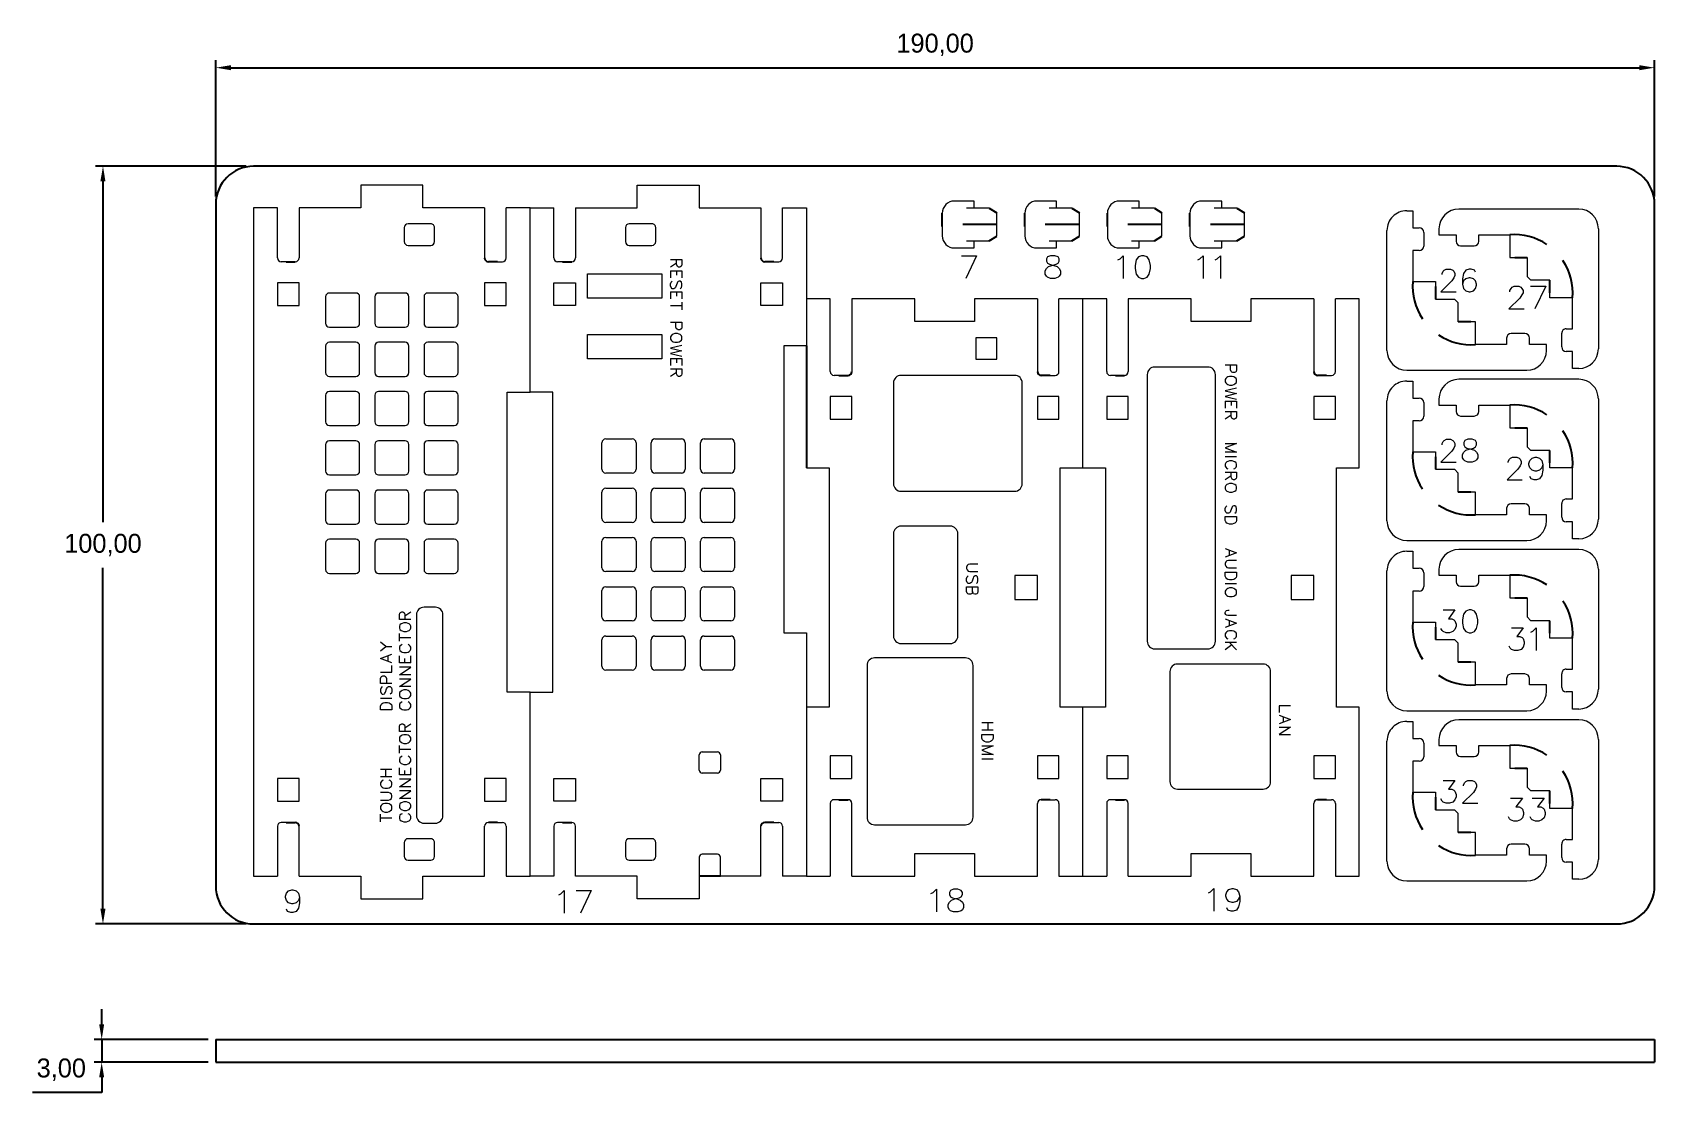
# Model space of a CAD drawing. Header units: millimetres. Extents: x 1402 to 1616, y 320 to 460.
import ezdxf

# ---------------------------------------------------------------- set-up
doc = ezdxf.new("R2010")
doc.units = ezdxf.units.MM
doc.header["$PDSIZE"] = -1
doc.layers.add('1', color=7, linetype='Continuous')
doc.layers.add('图层 1', color=7, linetype='Continuous')
doc.styles.get("Standard").update_dxf_attribs({"font": ''})
doc.styles.get('Standard').set_extended_font_data('CENTURY GOTHIC')
doc.dimstyles.new('ISO-25', dxfattribs={"dimtxt": 2.5, "dimasz": 2.5, "dimexe": 1.25, "dimexo": 0.625, "dimtad": 1, "dimtxsty": 'Standard', "dimcen": 2.5, "dimadec": 0, "dimazin": 0, "dimtfac": 1, "dimtmove": 0, "dimatfit": 3, "dimfxl": 1, "dimarcsym": 0})

msp = doc.modelspace()

# ---------------------------------------------------------------- blocks, each defined once
blk = doc.blocks.new('*D87')
at = {"layer": 'Defpoints', "color": 0, "linetype": 'ByBlock', "transparency": 16777216}
for p in [(1426.24, 327.17), (1411.18, 324.17), (1426.24, 324.17)]:
    blk.add_point(p, dxfattribs=at)
at = {"layer": '图层 1', "color": 0, "linetype": 'ByBlock', "lineweight": -2, "transparency": 16777216}
for p, q in [((1411.18, 329.17), (1411.18, 331.17)), ((1425.24, 327.17), (1410.18, 327.17)), ((1411.18, 327.17), (1411.18, 324.17)), ((1425.24, 324.17), (1410.18, 324.17)), ((1411.18, 322.17), (1411.18, 320.17)), ((1411.18, 320.17), (1402.04, 320.17))]:
    blk.add_line(p, q, dxfattribs=at)
at = {"layer": '图层 1', "color": 0, "linetype": 'ByBlock', "transparency": 16777216}
for points in [[(1410.85, 329.17), (1411.51, 329.17), (1411.18, 327.17)], [(1410.85, 322.17), (1411.51, 322.17), (1411.18, 324.17)]]:
    blk.add_solid(points, dxfattribs=at)
at = {"layer": '图层 1', "color": 0, "linetype": 'ByBlock', "transparency": 16777216, "insert": (1405.85, 323.18), "char_height": 2.5, "attachment_point": 5}
blk.add_mtext('3,00', dxfattribs=at)
blk = doc.blocks.new('*D88')
at = {"layer": 'Defpoints', "color": 0, "linetype": 'ByBlock', "transparency": 16777216}
for p in [(1616.24, 455.42), (1426.24, 437.42), (1616.24, 437.42)]:
    blk.add_point(p, dxfattribs=at)
at = {"layer": '图层 1', "color": 0, "linetype": 'ByBlock', "lineweight": -2, "transparency": 16777216}
for p, q in [((1426.24, 438.42), (1426.24, 456.42)), ((1616.24, 438.42), (1616.24, 456.42)), ((1428.24, 455.42), (1614.24, 455.42))]:
    blk.add_line(p, q, dxfattribs=at)
at = {"layer": '图层 1', "color": 0, "linetype": 'ByBlock', "transparency": 16777216}
for points in [[(1428.24, 455.75), (1428.24, 455.09), (1426.24, 455.42)], [(1614.24, 455.75), (1614.24, 455.09), (1616.24, 455.42)]]:
    blk.add_solid(points, dxfattribs=at)
at = {"layer": '图层 1', "color": 0, "linetype": 'ByBlock', "transparency": 16777216, "insert": (1521.24, 458.43), "char_height": 2.5, "attachment_point": 5}
blk.add_mtext('190,00', dxfattribs=at)
blk = doc.blocks.new('*D89')
at = {"layer": 'Defpoints', "color": 0, "linetype": 'ByBlock', "transparency": 16777216}
for p in [(1431.24, 442.42), (1411.35, 342.42), (1431.24, 342.42)]:
    blk.add_point(p, dxfattribs=at)
at = {"layer": '图层 1', "color": 0, "linetype": 'ByBlock', "lineweight": -2, "transparency": 16777216}
for p, q in [((1430.24, 442.42), (1410.35, 442.42)), ((1411.35, 440.42), (1411.35, 395.43)), ((1411.35, 344.42), (1411.35, 389.4)), ((1430.24, 342.42), (1410.35, 342.42))]:
    blk.add_line(p, q, dxfattribs=at)
at = {"layer": '图层 1', "color": 0, "linetype": 'ByBlock', "transparency": 16777216}
for points in [[(1411.01, 440.42), (1411.68, 440.42), (1411.35, 442.42)], [(1411.01, 344.42), (1411.68, 344.42), (1411.35, 342.42)]]:
    blk.add_solid(points, dxfattribs=at)
at = {"layer": '图层 1', "color": 0, "linetype": 'ByBlock', "transparency": 16777216, "insert": (1411.35, 392.42), "char_height": 2.5, "attachment_point": 5}
blk.add_mtext('100,00', dxfattribs=at)

# ---------------------------------------------------------------- dimensions: what is measured, and where the dimension line sits
at = {"layer": '图层 1', "color": 3, "linetype": 'ByBlock'}
dim = msp.add_linear_dim(base=(1616.244, 455.418), p1=(1426.244, 437.415), p2=(1616.244, 437.415), dimstyle='ISO-25', override={"dimasz": 2, "dimexe": 1, "dimexo": 1, "dimgap": 1.524, "dimtih": 1, "dimtoh": 1, "dimzin": 0, "dimadec": 2, "dimtzin": 0}, dxfattribs=at)
dim.commit()
dim.dimension.update_dxf_attribs({"geometry": '*D88', "text_midpoint": (1521.244, 458.431)})
for base, p1, p2, picture, middle in [((1411.346, 342.415), (1431.244, 442.415), (1431.244, 342.415), '*D89', (1411.346, 392.415)), ((1411.18, 324.17), (1426.244, 327.17), (1426.244, 324.17), '*D87', (1405.846, 323.182))]:
    dim = msp.add_linear_dim(base=base, p1=p1, p2=p2, angle=90, dimstyle='ISO-25', override={"dimasz": 2, "dimexe": 1, "dimexo": 1, "dimgap": 1.524, "dimtih": 1, "dimtoh": 1, "dimzin": 0, "dimadec": 2, "dimtzin": 0}, dxfattribs=at)
    dim.commit()
    dim.dimension.update_dxf_attribs({"geometry": picture, "text_midpoint": middle})

# ---------------------------------------------------------------- linework, layer by layer
for p, q in [((1611.244, 442.415), (1431.244, 442.415)), ((1426.244, 437.415), (1426.244, 347.415)), ((1616.244, 347.415), (1616.244, 437.415)), ((1528.388, 436.878), (1529.388, 436.278)), ((1539.288, 436.878), (1540.288, 436.278)), ((1550.188, 436.878), (1551.188, 436.278)), ((1561.088, 436.878), (1562.088, 436.278)), ((1529.388, 434.728), (1524.888, 434.728)), ((1528.388, 432.578), (1529.388, 433.178)), ((1540.288, 434.728), (1535.788, 434.728)), ((1539.288, 432.578), (1540.288, 433.178)), ((1551.188, 434.728), (1546.688, 434.728)), ((1550.188, 432.578), (1551.188, 433.178)), ((1562.099, 434.722), (1557.599, 434.722)), ((1561.088, 432.578), (1562.088, 433.178)), ((1436.044, 429.82), (1436.744, 429.82)), ((1462.944, 429.82), (1462.244, 429.82)), ((1472.544, 429.82), (1473.244, 429.82)), ((1499.444, 429.82), (1498.744, 429.82)), ((1598.277, 430.368), (1599.427, 430.368)), ((1602.427, 426.218), (1602.427, 427.368)), ((1587.311, 426.038), (1587.311, 424.888)), ((1591.461, 421.888), (1590.311, 421.888)), ((1504.244, 418.72), (1504.244, 402.62)), ((1509.044, 414.82), (1509.744, 414.82)), ((1535.944, 414.82), (1535.244, 414.82)), ((1545.544, 414.82), (1546.244, 414.82)), ((1572.444, 414.82), (1571.744, 414.82)), ((1598.277, 407.902), (1599.427, 407.902)), ((1602.427, 403.752), (1602.427, 404.902)), ((1587.311, 403.572), (1587.311, 402.422)), ((1591.461, 399.422), (1590.311, 399.422)), ((1598.277, 385.436), (1599.427, 385.436)), ((1602.427, 381.286), (1602.427, 382.436)), ((1587.311, 381.106), (1587.311, 379.956)), ((1591.461, 376.956), (1590.311, 376.956)), ((1598.277, 362.97), (1599.427, 362.97)), ((1602.427, 358.82), (1602.427, 359.97)), ((1509.044, 358.82), (1509.744, 358.82)), ((1535.944, 358.82), (1535.244, 358.82)), ((1545.544, 358.82), (1546.244, 358.82)), ((1572.444, 358.82), (1571.744, 358.82)), ((1587.311, 358.64), (1587.311, 357.49)), ((1436.044, 355.82), (1436.744, 355.82)), ((1462.944, 355.82), (1462.244, 355.82)), ((1472.544, 355.82), (1473.244, 355.82)), ((1499.444, 355.82), (1498.744, 355.82)), ((1591.461, 354.49), (1590.311, 354.49)), ((1492.894, 348.72), (1490.094, 348.72)), ((1431.244, 342.415), (1611.244, 342.415))]:
    msp.add_line(p, q)
at = {"color": 7, "linetype": 'Continuous', "lineweight": 15}
for p, q in [((1445.394, 439.92), (1445.394, 436.92)), ((1453.594, 439.92), (1445.394, 439.92)), ((1453.594, 436.92), (1453.594, 439.92)), ((1481.894, 439.92), (1490.094, 439.92)), ((1481.894, 436.92), (1481.894, 439.92)), ((1490.094, 439.92), (1490.094, 436.92)), ((1526.388, 437.828), (1523.788, 437.828)), ((1526.388, 436.878), (1526.388, 437.828)), ((1537.288, 437.828), (1534.688, 437.828)), ((1537.288, 436.878), (1537.288, 437.828)), ((1548.188, 437.828), (1545.588, 437.828)), ((1548.188, 436.878), (1548.188, 437.828)), ((1559.088, 437.828), (1556.488, 437.828)), ((1559.088, 436.878), (1559.088, 437.828)), ((1431.244, 436.92), (1431.244, 348.72)), ((1434.394, 436.92), (1431.244, 436.92)), ((1434.394, 430.32), (1434.394, 436.92)), ((1437.244, 436.92), (1437.244, 430.32)), ((1445.394, 436.92), (1437.244, 436.92)), ((1461.744, 436.92), (1453.594, 436.92)), ((1461.744, 436.92), (1461.744, 430.32)), ((1467.744, 436.92), (1464.594, 436.92)), ((1464.594, 430.32), (1464.594, 436.92)), ((1467.744, 412.62), (1467.744, 436.92)), ((1467.744, 436.92), (1470.894, 436.92)), ((1470.894, 430.32), (1470.894, 436.92)), ((1473.744, 436.92), (1481.894, 436.92)), ((1473.744, 436.92), (1473.744, 430.32)), ((1490.094, 436.92), (1498.244, 436.92)), ((1498.244, 436.92), (1498.244, 430.32)), ((1501.094, 436.92), (1504.244, 436.92)), ((1501.094, 430.32), (1501.094, 436.92)), ((1504.244, 436.92), (1504.244, 418.72)), ((1528.388, 436.878), (1525.388, 436.878)), ((1529.388, 433.178), (1529.388, 436.278)), ((1539.288, 436.878), (1536.288, 436.878)), ((1540.288, 433.178), (1540.288, 436.278)), ((1550.188, 436.878), (1547.188, 436.878)), ((1551.188, 433.178), (1551.188, 436.278)), ((1561.088, 436.878), (1558.088, 436.878)), ((1562.088, 433.178), (1562.11, 436.265)), ((1583.511, 436.538), (1584.311, 436.538)), ((1584.311, 436.538), (1584.311, 434.288)), ((1606.227, 436.768), (1590.377, 436.768)), ((1451.144, 434.32), (1451.144, 432.47)), ((1454.644, 434.82), (1451.644, 434.82)), ((1455.144, 432.47), (1455.144, 434.32)), ((1480.344, 434.32), (1480.344, 432.47)), ((1483.844, 434.82), (1480.844, 434.82)), ((1484.344, 432.47), (1484.344, 434.32)), ((1522.188, 434.478), (1522.188, 433.228)), ((1533.088, 434.478), (1533.088, 433.228)), ((1543.988, 434.478), (1543.988, 433.228)), ((1554.888, 434.478), (1554.888, 433.228)), ((1580.911, 418.088), (1580.911, 433.938)), ((1584.311, 434.288), (1585.161, 434.288)), ((1585.761, 433.688), (1585.761, 431.888)), ((1587.777, 434.168), (1587.777, 433.368)), ((1587.777, 433.368), (1590.027, 433.368)), ((1590.027, 433.368), (1590.027, 432.518)), ((1593.027, 432.518), (1593.027, 433.368)), ((1593.027, 433.368), (1597.127, 433.368)), ((1597.127, 433.368), (1597.127, 430.368)), ((1608.827, 434.168), (1608.827, 418.318)), ((1451.644, 431.97), (1454.644, 431.97)), ((1480.844, 431.97), (1483.844, 431.97)), ((1523.788, 431.628), (1526.388, 431.628)), ((1525.388, 432.578), (1528.388, 432.578)), ((1526.388, 431.628), (1526.388, 432.578)), ((1534.688, 431.628), (1537.288, 431.628)), ((1536.288, 432.578), (1539.288, 432.578)), ((1537.288, 431.628), (1537.288, 432.578)), ((1545.588, 431.628), (1548.188, 431.628)), ((1547.188, 432.578), (1550.188, 432.578)), ((1548.188, 431.628), (1548.188, 432.578)), ((1556.488, 431.628), (1559.088, 431.628)), ((1558.088, 432.578), (1561.088, 432.578)), ((1559.088, 431.628), (1559.088, 432.578)), ((1585.161, 431.288), (1584.311, 431.288)), ((1584.311, 431.288), (1584.311, 427.188)), ((1590.627, 431.918), (1592.427, 431.918)), ((1435.544, 429.82), (1434.894, 429.82)), ((1463.444, 429.82), (1464.094, 429.82)), ((1472.044, 429.82), (1471.394, 429.82)), ((1499.944, 429.82), (1500.594, 429.82)), ((1597.127, 430.368), (1597.777, 430.368)), ((1599.427, 430.368), (1599.427, 427.868)), ((1437.244, 427.02), (1434.394, 427.02)), ((1434.394, 427.02), (1434.394, 424.02)), ((1437.244, 424.02), (1437.244, 427.02)), ((1464.594, 427.02), (1461.744, 427.02)), ((1461.744, 427.02), (1461.744, 424.02)), ((1464.594, 424.02), (1464.594, 427.02)), ((1470.894, 424.02), (1470.894, 427.02)), ((1470.894, 427.02), (1473.744, 427.02)), ((1473.744, 427.02), (1473.744, 424.02)), ((1475.344, 425.02), (1475.344, 428.22)), ((1475.344, 428.22), (1485.144, 428.22)), ((1485.144, 428.22), (1485.144, 425.02)), ((1498.244, 424.02), (1498.244, 427.02)), ((1498.244, 427.02), (1501.094, 427.02)), ((1501.094, 427.02), (1501.094, 424.02)), ((1584.311, 427.188), (1587.311, 427.188)), ((1587.311, 427.188), (1587.311, 426.538)), ((1599.427, 427.868), (1599.927, 427.368)), ((1602.427, 427.368), (1599.927, 427.368)), ((1440.744, 425.185), (1440.744, 421.685)), ((1444.744, 425.685), (1441.244, 425.685)), ((1445.244, 421.685), (1445.244, 425.185)), ((1447.244, 425.185), (1447.244, 421.685)), ((1451.244, 425.685), (1447.744, 425.685)), ((1451.744, 421.685), (1451.744, 425.185)), ((1453.744, 425.185), (1453.744, 421.685)), ((1457.744, 425.685), (1454.244, 425.685)), ((1458.244, 421.685), (1458.244, 425.185)), ((1485.144, 425.02), (1475.344, 425.02)), ((1507.394, 424.92), (1504.244, 424.92)), ((1507.394, 415.32), (1507.394, 424.92)), ((1510.244, 424.92), (1510.244, 415.32)), ((1518.544, 424.92), (1510.244, 424.92)), ((1518.544, 421.92), (1518.544, 424.92)), ((1526.444, 424.92), (1526.444, 421.92)), ((1534.744, 424.92), (1526.444, 424.92)), ((1534.744, 424.92), (1534.744, 415.32)), ((1540.744, 424.92), (1537.594, 424.92)), ((1537.594, 415.32), (1537.594, 424.92)), ((1540.744, 402.62), (1540.744, 424.92)), ((1543.894, 424.92), (1540.744, 424.92)), ((1543.894, 415.32), (1543.894, 424.92)), ((1555.044, 424.92), (1546.744, 424.92)), ((1546.744, 424.92), (1546.744, 415.32)), ((1555.044, 421.92), (1555.044, 424.92)), ((1562.944, 424.92), (1562.944, 421.92)), ((1571.244, 424.92), (1562.944, 424.92)), ((1571.244, 424.92), (1571.244, 415.32)), ((1577.244, 424.92), (1574.094, 424.92)), ((1574.094, 415.32), (1574.094, 424.92)), ((1577.244, 402.62), (1577.244, 424.92)), ((1587.311, 424.888), (1589.811, 424.888)), ((1589.811, 424.888), (1590.311, 424.388)), ((1590.311, 421.888), (1590.311, 424.388)), ((1602.427, 425.068), (1602.427, 425.718)), ((1605.427, 425.068), (1602.427, 425.068)), ((1605.427, 420.968), (1605.427, 425.068)), ((1434.394, 424.02), (1437.244, 424.02)), ((1461.744, 424.02), (1464.594, 424.02)), ((1473.744, 424.02), (1470.894, 424.02)), ((1501.094, 424.02), (1498.244, 424.02)), ((1441.244, 421.185), (1444.744, 421.185)), ((1447.744, 421.185), (1451.244, 421.185)), ((1454.244, 421.185), (1457.744, 421.185)), ((1475.344, 417.02), (1475.344, 420.22)), ((1475.344, 420.22), (1485.144, 420.22)), ((1485.144, 420.22), (1485.144, 417.02)), ((1526.444, 421.92), (1518.544, 421.92)), ((1562.944, 421.92), (1555.044, 421.92)), ((1592.611, 421.888), (1591.961, 421.888)), ((1592.611, 418.888), (1592.611, 421.888)), ((1599.111, 420.338), (1597.311, 420.338)), ((1603.977, 418.568), (1603.977, 420.368)), ((1604.577, 420.968), (1605.427, 420.968)), ((1440.744, 418.685), (1440.744, 415.185)), ((1444.744, 419.185), (1441.244, 419.185)), ((1445.244, 415.185), (1445.244, 418.685)), ((1447.244, 418.685), (1447.244, 415.185)), ((1451.244, 419.185), (1447.744, 419.185)), ((1451.744, 415.185), (1451.744, 418.685)), ((1453.744, 418.685), (1453.744, 415.185)), ((1457.744, 419.185), (1454.244, 419.185)), ((1458.244, 415.185), (1458.244, 418.685)), ((1501.244, 418.72), (1501.244, 380.82)), ((1504.244, 418.72), (1501.244, 418.72)), ((1526.594, 419.77), (1526.594, 416.97)), ((1529.394, 419.77), (1526.594, 419.77)), ((1529.394, 416.97), (1529.394, 419.77)), ((1596.711, 418.888), (1592.611, 418.888)), ((1596.711, 419.738), (1596.711, 418.888)), ((1599.711, 418.888), (1599.711, 419.738)), ((1601.961, 418.888), (1599.711, 418.888)), ((1601.961, 418.088), (1601.961, 418.888)), ((1605.427, 417.968), (1604.577, 417.968)), ((1605.427, 415.718), (1605.427, 417.968)), ((1485.144, 417.02), (1475.344, 417.02)), ((1526.594, 416.97), (1529.394, 416.97)), ((1557.244, 415.92), (1550.244, 415.92)), ((1606.227, 415.718), (1605.427, 415.718)), ((1441.244, 414.685), (1444.744, 414.685)), ((1447.744, 414.685), (1451.244, 414.685)), ((1454.244, 414.685), (1457.744, 414.685)), ((1508.544, 414.82), (1507.894, 414.82)), ((1515.744, 413.82), (1515.744, 400.52)), ((1531.744, 414.82), (1516.744, 414.82)), ((1532.744, 400.52), (1532.744, 413.82)), ((1536.444, 414.82), (1537.094, 414.82)), ((1545.044, 414.82), (1544.394, 414.82)), ((1549.244, 414.92), (1549.244, 379.72)), ((1558.244, 379.72), (1558.244, 414.92)), ((1572.944, 414.82), (1573.594, 414.82)), ((1583.511, 415.488), (1599.361, 415.488)), ((1583.511, 414.072), (1584.311, 414.072)), ((1584.311, 414.072), (1584.311, 411.822)), ((1606.227, 414.302), (1590.377, 414.302)), ((1440.744, 412.185), (1440.744, 408.685)), ((1444.744, 412.685), (1441.244, 412.685)), ((1445.244, 408.685), (1445.244, 412.185)), ((1447.244, 412.185), (1447.244, 408.685)), ((1451.244, 412.685), (1447.744, 412.685)), ((1451.744, 408.685), (1451.744, 412.185)), ((1453.744, 412.185), (1453.744, 408.685)), ((1457.744, 412.685), (1454.244, 412.685)), ((1458.244, 408.685), (1458.244, 412.185)), ((1464.744, 412.62), (1467.744, 412.62)), ((1464.744, 373.02), (1464.744, 412.62)), ((1470.744, 412.62), (1467.744, 412.62)), ((1470.744, 373.02), (1470.744, 412.62)), ((1507.394, 412.02), (1507.394, 409.02)), ((1510.244, 412.02), (1507.394, 412.02)), ((1510.244, 409.02), (1510.244, 412.02)), ((1534.744, 412.02), (1534.744, 409.02)), ((1537.594, 412.02), (1534.744, 412.02)), ((1537.594, 409.02), (1537.594, 412.02)), ((1543.894, 412.02), (1543.894, 409.02)), ((1546.744, 412.02), (1543.894, 412.02)), ((1546.744, 409.02), (1546.744, 412.02)), ((1571.244, 412.02), (1571.244, 409.02)), ((1574.094, 412.02), (1571.244, 412.02)), ((1574.094, 409.02), (1574.094, 412.02)), ((1580.911, 395.622), (1580.911, 411.472)), ((1584.311, 411.822), (1585.161, 411.822)), ((1587.777, 411.702), (1587.777, 410.902)), ((1608.827, 411.702), (1608.827, 395.852)), ((1585.761, 411.222), (1585.761, 409.422)), ((1587.777, 410.902), (1590.027, 410.902)), ((1590.027, 410.902), (1590.027, 410.052)), ((1590.627, 409.452), (1592.427, 409.452)), ((1593.027, 410.052), (1593.027, 410.902)), ((1593.027, 410.902), (1597.127, 410.902)), ((1597.127, 410.902), (1597.127, 407.902)), ((1441.244, 408.185), (1444.744, 408.185)), ((1447.744, 408.185), (1451.244, 408.185)), ((1454.244, 408.185), (1457.744, 408.185)), ((1507.394, 409.02), (1510.244, 409.02)), ((1534.744, 409.02), (1537.594, 409.02)), ((1543.894, 409.02), (1546.744, 409.02)), ((1571.244, 409.02), (1574.094, 409.02)), ((1585.161, 408.822), (1584.311, 408.822)), ((1584.311, 408.822), (1584.311, 404.722)), ((1597.127, 407.902), (1597.777, 407.902)), ((1599.427, 407.902), (1599.427, 405.402)), ((1440.744, 405.685), (1440.744, 402.185)), ((1444.744, 406.185), (1441.244, 406.185)), ((1445.244, 402.185), (1445.244, 405.685)), ((1447.244, 405.685), (1447.244, 402.185)), ((1451.244, 406.185), (1447.744, 406.185)), ((1451.744, 402.185), (1451.744, 405.685)), ((1453.744, 405.685), (1453.744, 402.185)), ((1457.744, 406.185), (1454.244, 406.185)), ((1458.244, 402.185), (1458.244, 405.685)), ((1477.244, 402.42), (1477.244, 405.92)), ((1477.744, 406.42), (1481.244, 406.42)), ((1481.744, 405.92), (1481.744, 402.42)), ((1483.744, 402.42), (1483.744, 405.92)), ((1484.244, 406.42), (1487.744, 406.42)), ((1488.244, 405.92), (1488.244, 402.42)), ((1490.244, 402.42), (1490.244, 405.92)), ((1490.744, 406.42), (1494.244, 406.42)), ((1494.744, 405.92), (1494.744, 402.42)), ((1599.427, 405.402), (1599.927, 404.902)), ((1602.427, 404.902), (1599.927, 404.902)), ((1584.311, 404.722), (1587.311, 404.722)), ((1587.311, 404.722), (1587.311, 404.072)), ((1602.427, 402.602), (1602.427, 403.252)), ((1441.244, 401.685), (1444.744, 401.685)), ((1447.744, 401.685), (1451.244, 401.685)), ((1454.244, 401.685), (1457.744, 401.685)), ((1481.244, 401.92), (1477.744, 401.92)), ((1487.744, 401.92), (1484.244, 401.92)), ((1494.244, 401.92), (1490.744, 401.92)), ((1504.244, 402.62), (1507.244, 402.62)), ((1507.244, 402.62), (1507.244, 371.02)), ((1537.744, 371.02), (1537.744, 402.62)), ((1537.744, 402.62), (1540.744, 402.62)), ((1540.744, 402.62), (1543.744, 402.62)), ((1543.744, 402.62), (1543.744, 371.02)), ((1574.244, 402.62), (1577.244, 402.62)), ((1574.244, 371.02), (1574.244, 402.62)), ((1587.311, 402.422), (1589.811, 402.422)), ((1589.811, 402.422), (1590.311, 401.922)), ((1590.311, 399.422), (1590.311, 401.922)), ((1605.427, 402.602), (1602.427, 402.602)), ((1605.427, 398.502), (1605.427, 402.602)), ((1440.744, 399.185), (1440.744, 395.685)), ((1444.744, 399.685), (1441.244, 399.685)), ((1445.244, 395.685), (1445.244, 399.185)), ((1447.244, 399.185), (1447.244, 395.685)), ((1451.244, 399.685), (1447.744, 399.685)), ((1451.744, 395.685), (1451.744, 399.185)), ((1453.744, 399.185), (1453.744, 395.685)), ((1457.744, 399.685), (1454.244, 399.685)), ((1458.244, 395.685), (1458.244, 399.185)), ((1477.244, 395.92), (1477.244, 399.42)), ((1477.744, 399.92), (1481.244, 399.92)), ((1481.744, 399.42), (1481.744, 395.92)), ((1483.744, 395.92), (1483.744, 399.42)), ((1484.244, 399.92), (1487.744, 399.92)), ((1488.244, 399.42), (1488.244, 395.92)), ((1490.244, 395.92), (1490.244, 399.42)), ((1490.744, 399.92), (1494.244, 399.92)), ((1494.744, 399.42), (1494.744, 395.92)), ((1516.744, 399.52), (1531.744, 399.52)), ((1592.611, 399.422), (1591.961, 399.422)), ((1592.611, 396.422), (1592.611, 399.422)), ((1604.577, 398.502), (1605.427, 398.502)), ((1596.711, 396.422), (1592.611, 396.422)), ((1596.711, 397.272), (1596.711, 396.422)), ((1599.111, 397.872), (1597.311, 397.872)), ((1599.711, 396.422), (1599.711, 397.272)), ((1601.961, 396.422), (1599.711, 396.422)), ((1601.961, 395.622), (1601.961, 396.422)), ((1603.977, 396.102), (1603.977, 397.902)), ((1441.244, 395.185), (1444.744, 395.185)), ((1447.744, 395.185), (1451.244, 395.185)), ((1454.244, 395.185), (1457.744, 395.185)), ((1481.244, 395.42), (1477.744, 395.42)), ((1487.744, 395.42), (1484.244, 395.42)), ((1494.244, 395.42), (1490.744, 395.42)), ((1523.244, 394.92), (1516.744, 394.92)), ((1605.427, 395.502), (1604.577, 395.502)), ((1605.427, 393.252), (1605.427, 395.502)), ((1440.744, 392.685), (1440.744, 389.185)), ((1444.744, 393.185), (1441.244, 393.185)), ((1445.244, 389.185), (1445.244, 392.685)), ((1447.244, 392.685), (1447.244, 389.185)), ((1451.244, 393.185), (1447.744, 393.185)), ((1451.744, 389.185), (1451.744, 392.685)), ((1453.744, 392.685), (1453.744, 389.185)), ((1457.744, 393.185), (1454.244, 393.185)), ((1458.244, 389.185), (1458.244, 392.685)), ((1477.244, 389.42), (1477.244, 392.92)), ((1477.744, 393.42), (1481.244, 393.42)), ((1481.744, 392.92), (1481.744, 389.42)), ((1483.744, 389.42), (1483.744, 392.92)), ((1484.244, 393.42), (1487.744, 393.42)), ((1488.244, 392.92), (1488.244, 389.42)), ((1490.244, 389.42), (1490.244, 392.92)), ((1490.744, 393.42), (1494.244, 393.42)), ((1494.744, 392.92), (1494.744, 389.42)), ((1515.744, 393.92), (1515.744, 380.42)), ((1524.244, 380.42), (1524.244, 393.92)), ((1583.511, 393.022), (1599.361, 393.022)), ((1606.227, 393.252), (1605.427, 393.252)), ((1583.511, 391.606), (1584.311, 391.606)), ((1584.311, 391.606), (1584.311, 389.356)), ((1606.227, 391.836), (1590.377, 391.836)), ((1441.244, 388.685), (1444.744, 388.685)), ((1447.744, 388.685), (1451.244, 388.685)), ((1454.244, 388.685), (1457.744, 388.685)), ((1481.244, 388.92), (1477.744, 388.92)), ((1487.744, 388.92), (1484.244, 388.92)), ((1494.244, 388.92), (1490.744, 388.92)), ((1531.744, 388.42), (1531.744, 385.22)), ((1534.744, 388.42), (1531.744, 388.42)), ((1534.744, 385.22), (1534.744, 388.42)), ((1568.244, 388.42), (1568.244, 385.22)), ((1571.244, 388.42), (1568.244, 388.42)), ((1571.244, 385.22), (1571.244, 388.42)), ((1580.911, 373.156), (1580.911, 389.006)), ((1584.311, 389.356), (1585.161, 389.356)), ((1585.761, 388.756), (1585.761, 386.956)), ((1587.777, 389.236), (1587.777, 388.436)), ((1587.777, 388.436), (1590.027, 388.436)), ((1590.027, 388.436), (1590.027, 387.586)), ((1593.027, 387.586), (1593.027, 388.436)), ((1593.027, 388.436), (1597.127, 388.436)), ((1597.127, 388.436), (1597.127, 385.436)), ((1608.827, 389.236), (1608.827, 373.386)), ((1477.244, 382.92), (1477.244, 386.42)), ((1477.744, 386.92), (1481.244, 386.92)), ((1481.744, 386.42), (1481.744, 382.92)), ((1483.744, 382.92), (1483.744, 386.42)), ((1484.244, 386.92), (1487.744, 386.92)), ((1488.244, 386.42), (1488.244, 382.92)), ((1490.244, 382.92), (1490.244, 386.42)), ((1490.744, 386.92), (1494.244, 386.92)), ((1494.744, 386.42), (1494.744, 382.92)), ((1585.161, 386.356), (1584.311, 386.356)), ((1584.311, 386.356), (1584.311, 382.256)), ((1590.627, 386.986), (1592.427, 386.986)), ((1455.244, 384.22), (1453.744, 384.22)), ((1531.744, 385.22), (1534.744, 385.22)), ((1568.244, 385.22), (1571.244, 385.22)), ((1597.127, 385.436), (1597.777, 385.436)), ((1599.427, 385.436), (1599.427, 382.936)), ((1452.744, 383.22), (1452.744, 356.72)), ((1456.244, 356.72), (1456.244, 383.22)), ((1481.244, 382.42), (1477.744, 382.42)), ((1487.744, 382.42), (1484.244, 382.42)), ((1494.244, 382.42), (1490.744, 382.42)), ((1584.311, 382.256), (1587.311, 382.256)), ((1587.311, 382.256), (1587.311, 381.606)), ((1599.427, 382.936), (1599.927, 382.436)), ((1602.427, 382.436), (1599.927, 382.436)), ((1477.244, 376.42), (1477.244, 379.92)), ((1477.744, 380.42), (1481.244, 380.42)), ((1481.744, 379.92), (1481.744, 376.42)), ((1483.744, 376.42), (1483.744, 379.92)), ((1484.244, 380.42), (1487.744, 380.42)), ((1488.244, 379.92), (1488.244, 376.42)), ((1490.244, 376.42), (1490.244, 379.92)), ((1490.744, 380.42), (1494.244, 380.42)), ((1494.744, 379.92), (1494.744, 376.42)), ((1501.244, 380.82), (1504.244, 380.82)), ((1504.244, 380.82), (1504.244, 348.72)), ((1516.744, 379.42), (1523.244, 379.42)), ((1587.311, 379.956), (1589.811, 379.956)), ((1589.811, 379.956), (1590.311, 379.456)), ((1590.311, 376.956), (1590.311, 379.456)), ((1602.427, 380.136), (1602.427, 380.786)), ((1605.427, 380.136), (1602.427, 380.136)), ((1605.427, 376.036), (1605.427, 380.136)), ((1525.244, 377.52), (1513.244, 377.52)), ((1550.244, 378.72), (1557.244, 378.72)), ((1481.244, 375.92), (1477.744, 375.92)), ((1487.744, 375.92), (1484.244, 375.92)), ((1494.244, 375.92), (1490.744, 375.92)), ((1512.244, 376.52), (1512.244, 356.52)), ((1526.244, 356.52), (1526.244, 376.52)), ((1552.244, 375.72), (1552.244, 361.22)), ((1564.544, 376.72), (1553.244, 376.72)), ((1565.544, 361.22), (1565.544, 375.72)), ((1592.611, 376.956), (1591.961, 376.956)), ((1592.611, 373.956), (1592.611, 376.956)), ((1599.111, 375.406), (1597.311, 375.406)), ((1603.977, 373.636), (1603.977, 375.436)), ((1604.577, 376.036), (1605.427, 376.036)), ((1467.744, 373.02), (1464.744, 373.02)), ((1467.744, 348.72), (1467.744, 373.02)), ((1467.744, 373.02), (1470.744, 373.02)), ((1596.711, 373.956), (1592.611, 373.956)), ((1596.711, 374.806), (1596.711, 373.956)), ((1599.711, 373.956), (1599.711, 374.806)), ((1601.961, 373.956), (1599.711, 373.956)), ((1601.961, 373.156), (1601.961, 373.956)), ((1605.427, 373.036), (1604.577, 373.036)), ((1605.427, 370.786), (1605.427, 373.036)), ((1507.244, 371.02), (1504.244, 371.02)), ((1540.744, 371.02), (1537.744, 371.02)), ((1540.744, 348.72), (1540.744, 371.02)), ((1543.744, 371.02), (1540.744, 371.02)), ((1577.244, 371.02), (1574.244, 371.02)), ((1577.244, 348.72), (1577.244, 371.02)), ((1606.227, 370.786), (1605.427, 370.786)), ((1583.511, 370.556), (1599.361, 370.556)), ((1583.511, 369.14), (1584.311, 369.14)), ((1584.311, 369.14), (1584.311, 366.89)), ((1606.227, 369.37), (1590.377, 369.37)), ((1580.911, 350.69), (1580.911, 366.54)), ((1584.311, 366.89), (1585.161, 366.89)), ((1587.777, 366.77), (1587.777, 365.97)), ((1608.827, 366.77), (1608.827, 350.92)), ((1490.094, 362.72), (1490.094, 364.72)), ((1490.494, 365.12), (1492.494, 365.12)), ((1492.894, 364.72), (1492.894, 362.72)), ((1510.194, 364.62), (1507.394, 364.62)), ((1507.394, 364.62), (1507.394, 361.62)), ((1510.244, 361.62), (1510.244, 364.62)), ((1534.744, 364.62), (1534.744, 361.62)), ((1537.594, 364.62), (1534.744, 364.62)), ((1537.594, 361.62), (1537.594, 364.62)), ((1546.744, 364.62), (1543.894, 364.62)), ((1543.894, 364.62), (1543.894, 361.62)), ((1546.744, 361.62), (1546.744, 364.62)), ((1571.244, 364.62), (1571.244, 361.62)), ((1574.094, 364.62), (1571.244, 364.62)), ((1574.094, 361.62), (1574.094, 364.62)), ((1585.761, 366.29), (1585.761, 364.49)), ((1587.777, 365.97), (1590.027, 365.97)), ((1590.027, 365.97), (1590.027, 365.12)), ((1590.627, 364.52), (1592.427, 364.52)), ((1593.027, 365.12), (1593.027, 365.97)), ((1593.027, 365.97), (1597.127, 365.97)), ((1597.127, 365.97), (1597.127, 362.97)), ((1492.494, 362.32), (1490.494, 362.32)), ((1585.161, 363.89), (1584.311, 363.89)), ((1584.311, 363.89), (1584.311, 359.79)), ((1597.127, 362.97), (1597.777, 362.97)), ((1599.427, 362.97), (1599.427, 360.47)), ((1437.244, 361.62), (1434.394, 361.62)), ((1434.394, 361.62), (1434.394, 358.62)), ((1437.244, 358.62), (1437.244, 361.62)), ((1464.594, 361.62), (1461.744, 361.62)), ((1461.744, 361.62), (1461.744, 358.62)), ((1464.594, 358.62), (1464.594, 361.62)), ((1470.894, 358.62), (1470.894, 361.62)), ((1470.894, 361.62), (1473.744, 361.62)), ((1473.744, 361.62), (1473.744, 358.62)), ((1498.244, 358.62), (1498.244, 361.62)), ((1498.244, 361.62), (1501.094, 361.62)), ((1501.094, 361.62), (1501.094, 358.62)), ((1507.394, 361.62), (1510.194, 361.62)), ((1534.744, 361.62), (1537.594, 361.62)), ((1543.894, 361.62), (1546.744, 361.62)), ((1553.244, 360.22), (1564.544, 360.22)), ((1571.244, 361.62), (1574.094, 361.62)), ((1599.427, 360.47), (1599.927, 359.97)), ((1602.427, 359.97), (1599.927, 359.97)), ((1434.394, 358.62), (1437.244, 358.62)), ((1461.744, 358.62), (1464.594, 358.62)), ((1473.744, 358.62), (1470.894, 358.62)), ((1501.094, 358.62), (1498.244, 358.62)), ((1507.394, 358.32), (1507.394, 348.72)), ((1508.544, 358.82), (1507.894, 358.82)), ((1510.244, 348.72), (1510.244, 358.32)), ((1534.744, 348.72), (1534.744, 358.32)), ((1536.444, 358.82), (1537.094, 358.82)), ((1537.594, 358.32), (1537.594, 348.72)), ((1543.894, 358.32), (1543.894, 348.72)), ((1545.044, 358.82), (1544.394, 358.82)), ((1546.744, 348.72), (1546.744, 358.32)), ((1571.244, 348.72), (1571.244, 358.32)), ((1572.944, 358.82), (1573.594, 358.82)), ((1574.094, 358.32), (1574.094, 348.72)), ((1584.311, 359.79), (1587.311, 359.79)), ((1587.311, 359.79), (1587.311, 359.14)), ((1602.427, 357.67), (1602.427, 358.32)), ((1435.544, 355.82), (1434.894, 355.82)), ((1453.744, 355.72), (1455.244, 355.72)), ((1463.444, 355.82), (1464.094, 355.82)), ((1472.044, 355.82), (1471.394, 355.82)), ((1499.944, 355.82), (1500.594, 355.82)), ((1587.311, 357.49), (1589.811, 357.49)), ((1589.811, 357.49), (1590.311, 356.99)), ((1590.311, 354.49), (1590.311, 356.99)), ((1605.427, 357.67), (1602.427, 357.67)), ((1605.427, 353.57), (1605.427, 357.67)), ((1434.394, 355.32), (1434.394, 348.72)), ((1437.244, 348.72), (1437.244, 355.32)), ((1454.644, 353.67), (1451.644, 353.67)), ((1461.744, 348.72), (1461.744, 355.32)), ((1464.594, 355.32), (1464.594, 348.72)), ((1470.894, 355.32), (1470.894, 348.72)), ((1473.744, 348.72), (1473.744, 355.32)), ((1483.844, 353.67), (1480.844, 353.67)), ((1498.244, 348.72), (1498.244, 355.32)), ((1501.094, 355.32), (1501.094, 348.72)), ((1513.244, 355.52), (1525.244, 355.52)), ((1592.611, 354.49), (1591.961, 354.49)), ((1592.611, 351.49), (1592.611, 354.49)), ((1604.577, 353.57), (1605.427, 353.57)), ((1451.144, 353.17), (1451.144, 351.32)), ((1455.144, 351.32), (1455.144, 353.17)), ((1480.344, 353.17), (1480.344, 351.32)), ((1484.344, 351.32), (1484.344, 353.17)), ((1492.494, 351.62), (1490.494, 351.62)), ((1518.544, 351.72), (1526.444, 351.72)), ((1518.544, 348.72), (1518.544, 351.72)), ((1526.444, 351.72), (1526.444, 348.72)), ((1555.044, 351.72), (1562.944, 351.72)), ((1555.044, 348.72), (1555.044, 351.72)), ((1562.944, 351.72), (1562.944, 348.72)), ((1596.711, 351.49), (1592.611, 351.49)), ((1596.711, 352.34), (1596.711, 351.49)), ((1599.111, 352.94), (1597.311, 352.94)), ((1599.711, 351.49), (1599.711, 352.34)), ((1601.961, 351.49), (1599.711, 351.49)), ((1601.961, 350.69), (1601.961, 351.49)), ((1603.977, 351.17), (1603.977, 352.97)), ((1451.644, 350.82), (1454.644, 350.82)), ((1480.844, 350.82), (1483.844, 350.82)), ((1490.094, 351.22), (1490.094, 345.72)), ((1492.894, 348.72), (1492.894, 351.22)), ((1605.427, 350.57), (1604.577, 350.57)), ((1605.427, 348.32), (1605.427, 350.57)), ((1431.244, 348.72), (1434.394, 348.72)), ((1437.244, 348.72), (1445.394, 348.72)), ((1445.394, 348.72), (1445.394, 345.72)), ((1453.594, 348.72), (1461.744, 348.72)), ((1453.594, 345.72), (1453.594, 348.72)), ((1464.594, 348.72), (1467.744, 348.72)), ((1470.894, 348.72), (1467.744, 348.72)), ((1481.894, 348.72), (1473.744, 348.72)), ((1481.894, 345.72), (1481.894, 348.72)), ((1498.244, 348.72), (1492.894, 348.72)), ((1504.244, 348.72), (1501.094, 348.72)), ((1504.244, 348.72), (1507.394, 348.72)), ((1510.244, 348.72), (1518.544, 348.72)), ((1526.444, 348.72), (1534.744, 348.72)), ((1537.594, 348.72), (1540.744, 348.72)), ((1540.744, 348.72), (1543.894, 348.72)), ((1546.744, 348.72), (1555.044, 348.72)), ((1562.944, 348.72), (1571.244, 348.72)), ((1574.094, 348.72), (1577.244, 348.72)), ((1583.511, 348.09), (1599.361, 348.09)), ((1606.227, 348.32), (1605.427, 348.32)), ((1445.394, 345.72), (1453.594, 345.72)), ((1490.094, 345.72), (1481.894, 345.72))]:
    msp.add_line(p, q, dxfattribs=at)
at = {"color": 0}
for p, q in [((1522.188, 434.978), (1522.188, 436.232)), ((1533.088, 434.978), (1533.088, 436.232)), ((1543.988, 434.978), (1543.988, 436.232)), ((1554.888, 434.978), (1554.888, 436.232))]:
    msp.add_line(p, q, dxfattribs=at)
at = {"color": 1}
for p, q in [((1508.544, 414.82), (1509.044, 414.82)), ((1536.444, 414.82), (1535.944, 414.82)), ((1545.044, 414.82), (1545.544, 414.82)), ((1572.944, 414.82), (1572.444, 414.82)), ((1508.544, 358.82), (1509.044, 358.82)), ((1545.044, 358.82), (1545.544, 358.82)), ((1572.944, 358.82), (1572.444, 358.82))]:
    msp.add_line(p, q, dxfattribs=at)
at = {"linetype": 'ByBlock'}
for p, q in [((1426.244, 327.17), (1616.244, 327.17)), ((1426.244, 327.17), (1426.244, 324.17)), ((1616.244, 327.17), (1616.244, 324.17)), ((1426.244, 324.17), (1616.244, 324.17))]:
    msp.add_line(p, q, dxfattribs=at)
at = {"color": 1, "lineweight": 0}
for points in [[(1524.723, 430.612), (1526.714, 430.612), (1525.296, 427.614)], [(1545.375, 430.048), (1545.657, 430.189), (1546.089, 430.612), (1546.089, 427.614)], [(1555.917, 430.048), (1556.199, 430.189), (1556.632, 430.612), (1556.632, 427.614)], [(1558.201, 430.048), (1558.483, 430.189), (1558.915, 430.612), (1558.915, 427.614)], [(1486.305, 430.119), (1487.804, 430.119), (1487.804, 429.475), (1487.733, 429.254), (1487.663, 429.183), (1487.512, 429.113), (1487.371, 429.113), (1487.23, 429.183), (1487.16, 429.254), (1487.09, 429.475), (1487.09, 430.119)], [(1487.09, 429.616), (1486.305, 429.113)], [(1486.305, 428.62), (1487.804, 428.62), (1487.804, 427.684)], [(1486.305, 428.62), (1486.305, 427.684)], [(1487.09, 428.62), (1487.09, 428.046)], [(1588.179, 428.137), (1588.179, 428.278), (1588.319, 428.559), (1588.46, 428.71), (1588.742, 428.851), (1589.315, 428.851), (1589.597, 428.71), (1589.748, 428.559), (1589.889, 428.278), (1589.889, 427.996), (1589.748, 427.704), (1589.456, 427.282), (1588.028, 425.853), (1590.03, 425.853)], [(1592.595, 428.419), (1592.454, 428.71), (1592.031, 428.851), (1591.74, 428.851), (1591.317, 428.71), (1591.025, 428.278), (1590.885, 427.564), (1590.885, 426.849), (1591.025, 426.276), (1591.317, 425.994), (1591.74, 425.853), (1591.891, 425.853), (1592.313, 425.994), (1592.595, 426.276), (1592.746, 426.708), (1592.746, 426.849), (1592.595, 427.282), (1592.313, 427.564), (1591.891, 427.704), (1591.74, 427.704), (1591.317, 427.564), (1591.025, 427.282), (1590.885, 426.849)], [(1487.593, 426.256), (1487.733, 426.397), (1487.804, 426.618), (1487.804, 426.9), (1487.733, 427.111), (1487.593, 427.262), (1487.442, 427.262), (1487.301, 427.191), (1487.23, 427.111), (1487.16, 426.97), (1487.019, 426.547), (1486.949, 426.397), (1486.878, 426.326), (1486.727, 426.256), (1486.516, 426.256), (1486.375, 426.397), (1486.305, 426.618), (1486.305, 426.9), (1486.375, 427.111), (1486.516, 427.262)], [(1597.152, 425.863), (1597.152, 426.004), (1597.303, 426.296), (1597.444, 426.437), (1597.725, 426.578), (1598.299, 426.578), (1598.58, 426.437), (1598.721, 426.296), (1598.872, 426.004), (1598.872, 425.723), (1598.721, 425.441), (1598.439, 425.008), (1597.011, 423.58), (1599.013, 423.58)], [(1599.868, 426.578), (1601.87, 426.578), (1600.441, 423.58)], [(1486.305, 425.833), (1487.804, 425.833), (1487.804, 424.898)], [(1486.305, 425.833), (1486.305, 424.898)], [(1487.09, 425.833), (1487.09, 425.26)], [(1487.804, 424.475), (1487.804, 423.469)], [(1487.804, 423.972), (1486.305, 423.972)], [(1486.305, 421.83), (1487.804, 421.83), (1487.804, 421.186), (1487.733, 420.974), (1487.663, 420.904), (1487.512, 420.834), (1487.301, 420.834), (1487.16, 420.904), (1487.09, 420.974), (1487.019, 421.186), (1487.019, 421.83)], [(1487.804, 418.761), (1486.305, 418.399), (1487.804, 418.047), (1486.305, 417.685), (1487.804, 417.333)], [(1486.305, 417.041), (1487.804, 417.041), (1487.804, 416.116)], [(1486.305, 417.041), (1486.305, 416.116)], [(1486.305, 415.683), (1487.804, 415.683), (1487.804, 415.039), (1487.733, 414.828), (1487.663, 414.758), (1487.512, 414.687), (1487.371, 414.687), (1487.23, 414.758), (1487.16, 414.828), (1487.09, 415.039), (1487.09, 415.683)], [(1487.09, 417.041), (1487.09, 416.468)], [(1559.559, 416.186), (1561.058, 416.186), (1561.058, 415.542), (1560.977, 415.331), (1560.907, 415.261), (1560.766, 415.19), (1560.555, 415.19), (1560.414, 415.261), (1560.344, 415.331), (1560.263, 415.542), (1560.263, 416.186)], [(1487.09, 415.19), (1486.305, 414.687)], [(1561.058, 413.118), (1559.559, 412.756), (1561.058, 412.404), (1559.559, 412.042), (1561.058, 411.689)], [(1559.559, 411.398), (1561.058, 411.398), (1561.058, 410.472)], [(1559.559, 411.398), (1559.559, 410.472)], [(1560.344, 411.398), (1560.344, 410.824)], [(1559.559, 410.04), (1561.058, 410.04), (1561.058, 409.396), (1560.977, 409.185), (1560.907, 409.114), (1560.766, 409.044), (1560.625, 409.044), (1560.484, 409.114), (1560.414, 409.185), (1560.344, 409.396), (1560.344, 410.04)], [(1560.344, 409.547), (1559.559, 409.044)], [(1559.559, 405.825), (1561.058, 405.825), (1559.559, 405.261), (1561.058, 404.688), (1559.559, 404.688)], [(1588.179, 405.664), (1588.179, 405.805), (1588.319, 406.096), (1588.46, 406.237), (1588.752, 406.378), (1589.315, 406.378), (1589.607, 406.237), (1589.748, 406.096), (1589.889, 405.805), (1589.889, 405.523), (1589.748, 405.231), (1589.466, 404.809), (1588.038, 403.38), (1590.03, 403.38)], [(1559.559, 404.115), (1561.058, 404.115)], [(1560.696, 402.475), (1560.837, 402.545), (1560.977, 402.686), (1561.058, 402.827), (1561.058, 403.119), (1560.977, 403.259), (1560.837, 403.4), (1560.696, 403.471), (1560.484, 403.541), (1560.122, 403.541), (1559.911, 403.471), (1559.77, 403.4), (1559.629, 403.259), (1559.559, 403.119), (1559.559, 402.827), (1559.629, 402.686), (1559.77, 402.545), (1559.911, 402.475)], [(1596.93, 403.31), (1596.93, 403.461), (1597.071, 403.742), (1597.212, 403.883), (1597.494, 404.024), (1598.067, 404.024), (1598.349, 403.883), (1598.5, 403.742), (1598.641, 403.461), (1598.641, 403.169), (1598.5, 402.887), (1598.208, 402.455), (1596.78, 401.026), (1598.781, 401.026)], [(1601.498, 403.028), (1601.347, 402.596), (1601.065, 402.314), (1600.642, 402.173), (1600.492, 402.173), (1600.069, 402.314), (1599.777, 402.596), (1599.636, 403.028), (1599.636, 403.169), (1599.777, 403.602), (1600.069, 403.883), (1600.492, 404.024), (1600.642, 404.024), (1601.065, 403.883), (1601.347, 403.602), (1601.498, 403.028), (1601.498, 402.314), (1601.347, 401.6), (1601.065, 401.167), (1600.642, 401.026), (1600.351, 401.026), (1599.928, 401.167), (1599.777, 401.459)], [(1559.559, 402.042), (1561.058, 402.042), (1561.058, 401.398), (1560.977, 401.187), (1560.907, 401.117), (1560.766, 401.046), (1560.625, 401.046), (1560.484, 401.117), (1560.414, 401.187), (1560.344, 401.398), (1560.344, 402.042)], [(1560.344, 401.539), (1559.559, 401.046)], [(1560.837, 396.62), (1560.977, 396.761), (1561.058, 396.972), (1561.058, 397.254), (1560.977, 397.475), (1560.837, 397.616), (1560.696, 397.616), (1560.555, 397.546), (1560.484, 397.475), (1560.414, 397.334), (1560.263, 396.902), (1560.193, 396.761), (1560.122, 396.691), (1559.982, 396.62), (1559.77, 396.62), (1559.629, 396.761), (1559.559, 396.972), (1559.559, 397.254), (1559.629, 397.475), (1559.77, 397.616)], [(1526.895, 389.92), (1525.829, 389.92), (1525.608, 389.85), (1525.467, 389.709), (1525.397, 389.498), (1525.397, 389.347), (1525.467, 389.136), (1525.608, 388.995), (1525.829, 388.925), (1526.895, 388.925)], [(1559.559, 391.973), (1561.058, 391.399), (1559.559, 390.826)], [(1561.058, 390.403), (1559.982, 390.403), (1559.77, 390.333), (1559.629, 390.192), (1559.559, 389.971), (1559.559, 389.83), (1559.629, 389.619), (1559.77, 389.478), (1559.982, 389.397), (1561.058, 389.397)], [(1560.052, 391.761), (1560.052, 391.047)], [(1526.684, 387.355), (1526.825, 387.496), (1526.895, 387.707), (1526.895, 387.989), (1526.825, 388.21), (1526.684, 388.351), (1526.543, 388.351), (1526.392, 388.281), (1526.322, 388.21), (1526.252, 388.069), (1526.111, 387.637), (1526.04, 387.496), (1525.97, 387.426), (1525.829, 387.355), (1525.608, 387.355), (1525.467, 387.496), (1525.397, 387.707), (1525.397, 387.989), (1525.467, 388.21), (1525.608, 388.351)], [(1525.397, 386.923), (1526.895, 386.923), (1526.895, 386.279), (1526.825, 386.068), (1526.755, 385.997), (1526.614, 385.927), (1526.463, 385.927), (1526.322, 385.997), (1526.252, 386.068), (1526.181, 386.279), (1526.181, 386.923)], [(1526.181, 386.279), (1526.111, 386.068), (1526.04, 385.997), (1525.9, 385.927), (1525.678, 385.927), (1525.537, 385.997), (1525.467, 386.068), (1525.397, 386.279), (1525.397, 386.923)], [(1559.559, 387.335), (1561.058, 387.335)], [(1452.002, 382.587), (1450.503, 382.587), (1450.503, 383.231), (1450.573, 383.442), (1450.654, 383.512), (1450.795, 383.593), (1450.935, 383.593), (1451.076, 383.512), (1451.147, 383.442), (1451.217, 383.231), (1451.217, 382.587)], [(1451.217, 383.09), (1452.002, 383.593)], [(1561.058, 383.12), (1559.911, 383.12), (1559.7, 383.191), (1559.629, 383.261), (1559.559, 383.402), (1559.559, 383.543), (1559.629, 383.683), (1559.7, 383.764), (1559.911, 383.834), (1560.052, 383.834)], [(1588.319, 383.855), (1589.889, 383.855), (1589.034, 382.708), (1589.456, 382.708), (1589.748, 382.567), (1589.889, 382.426), (1590.03, 381.993), (1590.03, 381.712), (1589.889, 381.279), (1589.597, 380.998), (1589.175, 380.857), (1588.742, 380.857), (1588.319, 380.998), (1588.179, 381.138), (1588.028, 381.42)], [(1559.559, 382.688), (1561.058, 382.114), (1559.559, 381.541)], [(1560.052, 382.476), (1560.052, 381.762)], [(1597.333, 381.511), (1598.902, 381.511), (1598.047, 380.364), (1598.47, 380.364), (1598.761, 380.223), (1598.902, 380.082), (1599.043, 379.65), (1599.043, 379.368), (1598.902, 378.935), (1598.62, 378.654), (1598.188, 378.503), (1597.755, 378.503), (1597.333, 378.654), (1597.192, 378.795), (1597.041, 379.076)], [(1599.898, 380.937), (1600.19, 381.078), (1600.612, 381.511), (1600.612, 378.503)], [(1448.008, 378.442), (1448.722, 379.016), (1448.008, 379.589)], [(1450.503, 379.73), (1450.503, 380.736)], [(1450.503, 380.233), (1452.002, 380.233)], [(1450.865, 379.308), (1450.724, 379.227), (1450.573, 379.086), (1450.503, 378.945), (1450.503, 378.664), (1450.573, 378.513), (1450.724, 378.372), (1450.865, 378.302), (1451.076, 378.231), (1451.438, 378.231), (1451.65, 378.302), (1451.79, 378.372), (1451.931, 378.513), (1452.002, 378.664), (1452.002, 378.945), (1451.931, 379.086), (1451.79, 379.227), (1451.65, 379.308)], [(1560.696, 380.042), (1560.837, 380.112), (1560.977, 380.263), (1561.058, 380.404), (1561.058, 380.686), (1560.977, 380.827), (1560.837, 380.977), (1560.696, 381.048), (1560.484, 381.118), (1560.122, 381.118), (1559.911, 381.048), (1559.77, 380.977), (1559.629, 380.827), (1559.559, 380.686), (1559.559, 380.404), (1559.629, 380.263), (1559.77, 380.112), (1559.911, 380.042)], [(1559.559, 379.619), (1561.058, 379.619)], [(1560.414, 379.257), (1559.559, 378.613)], [(1561.058, 378.613), (1560.052, 379.619)], [(1449.507, 376.873), (1448.008, 377.447), (1449.507, 378.02)], [(1448.722, 379.016), (1449.507, 379.016)], [(1449.004, 377.084), (1449.004, 377.799)], [(1452.002, 376.873), (1450.503, 376.873), (1450.503, 377.799)], [(1451.217, 376.873), (1451.217, 377.447)], [(1452.002, 376.873), (1452.002, 377.799)], [(1448.008, 375.656), (1449.507, 375.656), (1449.507, 376.521)], [(1449.507, 374.157), (1448.008, 374.157), (1448.008, 374.801), (1448.078, 375.022), (1448.149, 375.093), (1448.29, 375.163), (1448.511, 375.163), (1448.652, 375.093), (1448.722, 375.022), (1448.793, 374.801), (1448.793, 374.157)], [(1452.002, 375.304), (1450.503, 375.304), (1452.002, 376.3), (1450.503, 376.3)], [(1448.219, 373.735), (1448.078, 373.584), (1448.008, 373.372), (1448.008, 373.091), (1448.078, 372.869), (1448.219, 372.729), (1448.37, 372.729), (1448.511, 372.799), (1448.581, 372.869), (1448.652, 373.02), (1448.793, 373.443), (1448.863, 373.584), (1448.933, 373.664), (1449.074, 373.735), (1449.296, 373.735), (1449.436, 373.584), (1449.507, 373.372), (1449.507, 373.091), (1449.436, 372.869), (1449.296, 372.729)], [(1452.002, 373.735), (1450.503, 373.735), (1452.002, 374.73), (1450.503, 374.73)], [(1449.507, 372.155), (1448.008, 372.155)], [(1450.865, 371.733), (1450.724, 371.662), (1450.573, 371.521), (1450.503, 371.371), (1450.503, 371.089), (1450.573, 370.948), (1450.724, 370.807), (1450.865, 370.727), (1451.076, 370.656), (1451.438, 370.656), (1451.65, 370.727), (1451.79, 370.807), (1451.931, 370.948), (1452.002, 371.089), (1452.002, 371.371), (1451.931, 371.521), (1451.79, 371.662), (1451.65, 371.733)], [(1568.18, 371.189), (1566.681, 371.189), (1566.681, 370.334)], [(1452.002, 367.83), (1450.503, 367.83), (1450.503, 368.473), (1450.573, 368.685), (1450.654, 368.755), (1450.795, 368.825), (1450.935, 368.825), (1451.076, 368.755), (1451.147, 368.685), (1451.217, 368.473), (1451.217, 367.83)], [(1451.217, 368.322), (1452.002, 368.825)], [(1527.419, 368.996), (1528.907, 368.996)], [(1528.203, 368.996), (1528.203, 368.001)], [(1566.681, 369.982), (1568.18, 369.409), (1566.681, 368.836)], [(1567.184, 369.761), (1567.184, 369.047)], [(1528.907, 368.001), (1527.419, 368.001)], [(1566.681, 368.403), (1568.18, 368.403), (1566.681, 367.407), (1568.18, 367.407)], [(1450.503, 364.973), (1450.503, 365.969)], [(1450.503, 365.466), (1452.002, 365.466)], [(1450.865, 364.54), (1450.724, 364.47), (1450.573, 364.329), (1450.503, 364.188), (1450.503, 363.896), (1450.573, 363.755), (1450.724, 363.615), (1450.865, 363.544), (1451.076, 363.474), (1451.438, 363.474), (1451.65, 363.544), (1451.79, 363.615), (1451.931, 363.755), (1452.002, 363.896), (1452.002, 364.188), (1451.931, 364.329), (1451.79, 364.47), (1451.65, 364.54)], [(1527.419, 365.928), (1528.907, 365.928), (1527.419, 365.355), (1528.907, 364.781), (1527.419, 364.781)], [(1527.419, 364.208), (1528.907, 364.208)], [(1448.008, 362.83), (1449.507, 362.83)], [(1448.722, 361.824), (1448.722, 362.83)], [(1452.002, 362.116), (1450.503, 362.116), (1450.503, 363.041)], [(1451.217, 362.116), (1451.217, 362.679)], [(1452.002, 362.116), (1452.002, 363.041)], [(1449.507, 361.824), (1448.008, 361.824)], [(1448.37, 361.401), (1448.219, 361.331), (1448.078, 361.18), (1448.008, 361.039), (1448.008, 360.758), (1448.078, 360.607), (1448.219, 360.466), (1448.37, 360.395), (1448.581, 360.325), (1448.933, 360.325), (1449.155, 360.395), (1449.296, 360.466), (1449.436, 360.607), (1449.507, 360.758), (1449.507, 361.039), (1449.436, 361.18), (1449.296, 361.331), (1449.155, 361.401)], [(1452.002, 360.536), (1450.503, 360.536), (1452.002, 361.542), (1450.503, 361.542)], [(1452.002, 358.967), (1450.503, 358.967), (1452.002, 359.973), (1450.503, 359.973)], [(1588.319, 361.351), (1589.889, 361.351), (1589.034, 360.214), (1589.456, 360.214), (1589.748, 360.064), (1589.889, 359.923), (1590.03, 359.5), (1590.03, 359.208), (1589.889, 358.786), (1589.597, 358.494), (1589.175, 358.353), (1588.742, 358.353), (1588.319, 358.494), (1588.179, 358.635), (1588.028, 358.927)], [(1591.025, 360.637), (1591.025, 360.778), (1591.176, 361.069), (1591.317, 361.21), (1591.599, 361.351), (1592.172, 361.351), (1592.454, 361.21), (1592.595, 361.069), (1592.746, 360.778), (1592.746, 360.496), (1592.595, 360.214), (1592.313, 359.782), (1590.885, 358.353), (1592.887, 358.353)], [(1448.008, 358.756), (1449.074, 358.756), (1449.296, 358.826), (1449.436, 358.967), (1449.507, 359.178), (1449.507, 359.329), (1449.436, 359.54), (1449.296, 359.681), (1449.074, 359.752), (1448.008, 359.752)], [(1597.232, 359.007), (1598.802, 359.007), (1597.946, 357.86), (1598.379, 357.86), (1598.661, 357.72), (1598.802, 357.579), (1598.942, 357.146), (1598.942, 356.865), (1598.802, 356.432), (1598.52, 356.15), (1598.087, 355.999), (1597.665, 355.999), (1597.232, 356.15), (1597.091, 356.291), (1596.951, 356.573)], [(1600.089, 359.007), (1601.658, 359.007), (1600.803, 357.86), (1601.226, 357.86), (1601.518, 357.72), (1601.658, 357.579), (1601.799, 357.146), (1601.799, 356.865), (1601.658, 356.432), (1601.377, 356.15), (1600.944, 355.999), (1600.512, 355.999), (1600.089, 356.15), (1599.948, 356.291), (1599.808, 356.573)], [(1448.008, 355.899), (1448.008, 356.895)], [(1448.008, 356.402), (1449.507, 356.402)], [(1450.865, 356.965), (1450.724, 356.895), (1450.573, 356.754), (1450.503, 356.613), (1450.503, 356.321), (1450.573, 356.181), (1450.724, 356.04), (1450.865, 355.969), (1451.076, 355.899), (1451.438, 355.899), (1451.65, 355.969), (1451.79, 356.04), (1451.931, 356.181), (1452.002, 356.321), (1452.002, 356.613), (1451.931, 356.754), (1451.79, 356.895), (1451.65, 356.965)], [(1557.326, 346.533), (1557.607, 346.674), (1558.04, 347.097), (1558.04, 344.099)], [(1561.46, 346.101), (1561.319, 345.668), (1561.038, 345.387), (1560.605, 345.246), (1560.464, 345.246), (1560.032, 345.387), (1559.75, 345.668), (1559.609, 346.101), (1559.609, 346.242), (1559.75, 346.674), (1560.032, 346.956), (1560.464, 347.097), (1560.605, 347.097), (1561.038, 346.956), (1561.319, 346.674), (1561.46, 346.101), (1561.46, 345.387), (1561.319, 344.672), (1561.038, 344.24), (1560.605, 344.099), (1560.324, 344.099), (1559.891, 344.24), (1559.75, 344.531)], [(1437.295, 345.93), (1437.154, 345.507), (1436.872, 345.216), (1436.439, 345.075), (1436.299, 345.075), (1435.866, 345.216), (1435.584, 345.507), (1435.444, 345.93), (1435.444, 346.081), (1435.584, 346.503), (1435.866, 346.795), (1436.299, 346.936), (1436.439, 346.936), (1436.872, 346.795), (1437.154, 346.503), (1437.295, 345.93), (1437.295, 345.216), (1437.154, 344.501), (1436.872, 344.079), (1436.439, 343.938), (1436.158, 343.938), (1435.725, 344.079), (1435.584, 344.36)], [(1471.547, 346.252), (1471.829, 346.393), (1472.262, 346.825), (1472.262, 343.827)], [(1473.831, 346.825), (1475.823, 346.825), (1474.394, 343.827)], [(1520.689, 346.433), (1520.98, 346.574), (1521.403, 347.006), (1521.403, 343.998)]]:
    msp.add_lwpolyline(points, dxfattribs=at)
for points in [[(1536.492, 430.612), (1536.07, 430.471), (1535.929, 430.189), (1535.929, 429.897), (1536.07, 429.616), (1536.351, 429.475), (1536.925, 429.334), (1537.357, 429.183), (1537.639, 428.901), (1537.78, 428.62), (1537.78, 428.187), (1537.639, 427.906), (1537.498, 427.755), (1537.066, 427.614), (1536.492, 427.614), (1536.07, 427.755), (1535.929, 427.906), (1535.778, 428.187), (1535.778, 428.62), (1535.929, 428.901), (1536.211, 429.183), (1536.643, 429.334), (1537.207, 429.475), (1537.498, 429.616), (1537.639, 429.897), (1537.639, 430.189), (1537.498, 430.471), (1537.066, 430.612), (1536.492, 430.612)], [(1548.514, 430.612), (1548.091, 430.471), (1547.799, 430.048), (1547.658, 429.334), (1547.658, 428.901), (1547.799, 428.187), (1548.091, 427.755), (1548.514, 427.614), (1548.805, 427.614), (1549.228, 427.755), (1549.509, 428.187), (1549.66, 428.901), (1549.66, 429.334), (1549.509, 430.048), (1549.228, 430.471), (1548.805, 430.612), (1548.514, 430.612)], [(1487.804, 419.898), (1487.733, 420.049), (1487.593, 420.19), (1487.442, 420.26), (1487.23, 420.331), (1486.878, 420.331), (1486.657, 420.26), (1486.516, 420.19), (1486.375, 420.049), (1486.305, 419.898), (1486.305, 419.616), (1486.375, 419.476), (1486.516, 419.325), (1486.657, 419.254), (1486.878, 419.184), (1487.23, 419.184), (1487.442, 419.254), (1487.593, 419.325), (1487.733, 419.476), (1487.804, 419.616), (1487.804, 419.898)], [(1561.058, 414.255), (1560.977, 414.406), (1560.837, 414.546), (1560.696, 414.617), (1560.484, 414.687), (1560.122, 414.687), (1559.911, 414.617), (1559.77, 414.546), (1559.629, 414.406), (1559.559, 414.255), (1559.559, 413.973), (1559.629, 413.832), (1559.77, 413.691), (1559.911, 413.611), (1560.122, 413.54), (1560.484, 413.54), (1560.696, 413.611), (1560.837, 413.691), (1560.977, 413.832), (1561.058, 413.973), (1561.058, 414.255)], [(1591.599, 406.378), (1591.176, 406.237), (1591.036, 405.945), (1591.036, 405.664), (1591.176, 405.382), (1591.458, 405.231), (1592.031, 405.09), (1592.464, 404.95), (1592.746, 404.668), (1592.887, 404.376), (1592.887, 403.954), (1592.746, 403.662), (1592.605, 403.521), (1592.172, 403.38), (1591.599, 403.38), (1591.176, 403.521), (1591.036, 403.662), (1590.885, 403.954), (1590.885, 404.376), (1591.036, 404.668), (1591.317, 404.95), (1591.75, 405.09), (1592.313, 405.231), (1592.605, 405.382), (1592.746, 405.664), (1592.746, 405.945), (1592.605, 406.237), (1592.172, 406.378), (1591.599, 406.378)], [(1561.058, 400.111), (1560.977, 400.262), (1560.837, 400.403), (1560.696, 400.473), (1560.484, 400.543), (1560.122, 400.543), (1559.911, 400.473), (1559.77, 400.403), (1559.629, 400.262), (1559.559, 400.111), (1559.559, 399.829), (1559.629, 399.688), (1559.77, 399.548), (1559.911, 399.477), (1560.122, 399.397), (1560.484, 399.397), (1560.696, 399.477), (1560.837, 399.548), (1560.977, 399.688), (1561.058, 399.829), (1561.058, 400.111)], [(1559.559, 396.188), (1561.058, 396.188), (1561.058, 395.685), (1560.977, 395.473), (1560.837, 395.333), (1560.696, 395.262), (1560.484, 395.192), (1560.122, 395.192), (1559.911, 395.262), (1559.77, 395.333), (1559.629, 395.473), (1559.559, 395.685), (1559.559, 396.188)], [(1559.559, 388.834), (1561.058, 388.834), (1561.058, 388.331), (1560.977, 388.12), (1560.837, 387.969), (1560.696, 387.898), (1560.484, 387.828), (1560.122, 387.828), (1559.911, 387.898), (1559.77, 387.969), (1559.629, 388.12), (1559.559, 388.331), (1559.559, 388.834)], [(1561.058, 386.329), (1560.977, 386.47), (1560.837, 386.621), (1560.696, 386.691), (1560.484, 386.762), (1560.122, 386.762), (1559.911, 386.691), (1559.77, 386.621), (1559.629, 386.47), (1559.559, 386.329), (1559.559, 386.048), (1559.629, 385.907), (1559.77, 385.756), (1559.911, 385.685), (1560.122, 385.615), (1560.484, 385.615), (1560.696, 385.685), (1560.837, 385.756), (1560.977, 385.907), (1561.058, 386.048), (1561.058, 386.329)], [(1591.74, 383.855), (1591.317, 383.714), (1591.025, 383.281), (1590.885, 382.567), (1590.885, 382.134), (1591.025, 381.42), (1591.317, 380.998), (1591.74, 380.857), (1592.031, 380.857), (1592.454, 380.998), (1592.746, 381.42), (1592.887, 382.134), (1592.887, 382.567), (1592.746, 383.281), (1592.454, 383.714), (1592.031, 383.855), (1591.74, 383.855)], [(1450.503, 381.45), (1450.573, 381.299), (1450.724, 381.159), (1450.865, 381.088), (1451.076, 381.018), (1451.438, 381.018), (1451.65, 381.088), (1451.79, 381.159), (1451.931, 381.299), (1452.002, 381.45), (1452.002, 381.732), (1451.931, 381.873), (1451.79, 382.014), (1451.65, 382.084), (1451.438, 382.164), (1451.076, 382.164), (1450.865, 382.084), (1450.724, 382.014), (1450.573, 381.873), (1450.503, 381.732), (1450.503, 381.45)], [(1450.503, 372.588), (1450.573, 372.447), (1450.724, 372.306), (1450.865, 372.236), (1451.076, 372.155), (1451.438, 372.155), (1451.65, 372.236), (1451.79, 372.306), (1451.931, 372.447), (1452.002, 372.588), (1452.002, 372.869), (1451.931, 373.02), (1451.79, 373.161), (1451.65, 373.232), (1451.438, 373.302), (1451.076, 373.302), (1450.865, 373.232), (1450.724, 373.161), (1450.573, 373.02), (1450.503, 372.869), (1450.503, 372.588)], [(1449.507, 370.656), (1448.008, 370.656), (1448.008, 371.159), (1448.078, 371.371), (1448.219, 371.521), (1448.37, 371.592), (1448.581, 371.662), (1448.933, 371.662), (1449.155, 371.592), (1449.296, 371.521), (1449.436, 371.371), (1449.507, 371.159), (1449.507, 370.656)], [(1450.503, 366.683), (1450.573, 366.542), (1450.724, 366.401), (1450.865, 366.331), (1451.076, 366.25), (1451.438, 366.25), (1451.65, 366.331), (1451.79, 366.401), (1451.931, 366.542), (1452.002, 366.683), (1452.002, 366.964), (1451.931, 367.115), (1451.79, 367.256), (1451.65, 367.327), (1451.438, 367.397), (1451.076, 367.397), (1450.865, 367.327), (1450.724, 367.256), (1450.573, 367.115), (1450.503, 366.964), (1450.503, 366.683)], [(1527.419, 367.427), (1528.907, 367.427), (1528.907, 366.924), (1528.837, 366.713), (1528.696, 366.572), (1528.555, 366.502), (1528.344, 366.431), (1527.982, 366.431), (1527.771, 366.502), (1527.63, 366.572), (1527.489, 366.713), (1527.419, 366.924), (1527.419, 367.427)], [(1448.008, 357.609), (1448.078, 357.468), (1448.219, 357.327), (1448.37, 357.257), (1448.581, 357.186), (1448.933, 357.186), (1449.155, 357.257), (1449.296, 357.327), (1449.436, 357.468), (1449.507, 357.609), (1449.507, 357.901), (1449.436, 358.042), (1449.296, 358.182), (1449.155, 358.253), (1448.933, 358.323), (1448.581, 358.323), (1448.37, 358.253), (1448.219, 358.182), (1448.078, 358.042), (1448.008, 357.901), (1448.008, 357.609)], [(1450.503, 357.83), (1450.573, 357.679), (1450.724, 357.539), (1450.865, 357.468), (1451.076, 357.398), (1451.438, 357.398), (1451.65, 357.468), (1451.79, 357.539), (1451.931, 357.679), (1452.002, 357.83), (1452.002, 358.112), (1451.931, 358.253), (1451.79, 358.394), (1451.65, 358.464), (1451.438, 358.545), (1451.076, 358.545), (1450.865, 358.464), (1450.724, 358.394), (1450.573, 358.253), (1450.503, 358.112), (1450.503, 357.83)], [(1523.686, 347.006), (1523.264, 346.855), (1523.123, 346.574), (1523.123, 346.292), (1523.264, 346), (1523.546, 345.859), (1524.119, 345.719), (1524.552, 345.578), (1524.833, 345.286), (1524.974, 345.004), (1524.974, 344.572), (1524.833, 344.29), (1524.692, 344.149), (1524.26, 343.998), (1523.686, 343.998), (1523.264, 344.149), (1523.123, 344.29), (1522.972, 344.572), (1522.972, 345.004), (1523.123, 345.286), (1523.405, 345.578), (1523.837, 345.719), (1524.401, 345.859), (1524.692, 346), (1524.833, 346.292), (1524.833, 346.574), (1524.692, 346.855), (1524.26, 347.006), (1523.686, 347.006)]]:
    msp.add_lwpolyline(points, close=True, dxfattribs=at)
for centre, radius, start, end in [((1431.244, 437.415), 5, 90, 180), ((1611.244, 437.415), 5, 0, 90), ((1462.244, 430.32), 0.5, 180, 270), ((1498.744, 430.32), 0.5, 180, 270), ((1509.744, 415.32), 0.5, 270, 0), ((1535.244, 415.32), 0.5, 180, 270), ((1571.744, 415.32), 0.5, 180, 270), ((1436.744, 355.32), 0.5, 0, 90), ((1498.744, 355.32), 0.5, 90, 180), ((1431.244, 347.415), 5, 180, 270), ((1611.244, 347.415), 5, 270, 0)]:
    msp.add_arc(centre, radius, start, end)
at = {"color": 7, "linetype": 'Continuous', "lineweight": 15}
for centre, radius, start, end in [((1523.788, 436.228), 1.6, 90, 180), ((1534.688, 436.228), 1.6, 90, 180), ((1545.588, 436.228), 1.6, 90, 180), ((1556.488, 436.228), 1.6, 90, 180), ((1583.511, 433.938), 2.6, 90.00001, 180.00001), ((1590.377, 434.168), 2.6, 90, 180), ((1606.227, 434.168), 2.6, 0, 90), ((1451.644, 434.32), 0.5, 90.00003, 180.00001), ((1454.644, 434.32), 0.5, 359.99995, 90.00003), ((1480.844, 434.32), 0.5, 90.00003, 180.00001), ((1483.844, 434.32), 0.5, 359.99995, 90.00003), ((1523.788, 433.228), 1.6, 180, 270), ((1534.688, 433.228), 1.6, 180, 270), ((1545.588, 433.228), 1.6, 180, 270), ((1556.488, 433.228), 1.6, 180, 270), ((1585.161, 433.688), 0.6, 0.00001, 90.00001), ((1451.644, 432.47), 0.5, 180.00001, 270.00001), ((1454.644, 432.47), 0.5, 270.00001, 359.99995), ((1480.844, 432.47), 0.5, 180.00001, 270.00001), ((1483.844, 432.47), 0.5, 270.00001, 359.99995), ((1585.161, 431.888), 0.6, 270.00001, 0.00001), ((1590.627, 432.518), 0.6, 180, 270), ((1592.427, 432.518), 0.6, 270, 0), ((1434.894, 430.32), 0.5, 180, 270), ((1464.094, 430.32), 0.5, 270, 0), ((1471.394, 430.32), 0.5, 180, 270), ((1500.594, 430.32), 0.5, 270, 0), ((1441.244, 425.185), 0.5, 90, 180), ((1444.744, 425.185), 0.5, 0, 90), ((1447.744, 425.185), 0.5, 90, 180), ((1451.244, 425.185), 0.5, 0, 90), ((1454.244, 425.185), 0.5, 90, 180), ((1457.744, 425.185), 0.5, 0, 90), ((1441.244, 421.685), 0.5, 180, 270), ((1444.744, 421.685), 0.5, 270, 0), ((1447.744, 421.685), 0.5, 180, 270), ((1451.244, 421.685), 0.5, 270, 0), ((1454.244, 421.685), 0.5, 180, 270), ((1457.744, 421.685), 0.5, 270, 0), ((1597.311, 419.738), 0.6, 90, 180), ((1599.111, 419.738), 0.6, 360, 90), ((1604.577, 420.368), 0.6, 90.00001, 180.00001), ((1441.244, 418.685), 0.5, 90, 180), ((1444.744, 418.685), 0.5, 0, 90), ((1447.744, 418.685), 0.5, 90, 180), ((1451.244, 418.685), 0.5, 0, 90), ((1454.244, 418.685), 0.5, 90, 180), ((1457.744, 418.685), 0.5, 0, 90), ((1583.511, 418.088), 2.6, 180.00001, 270.00001), ((1599.361, 418.088), 2.6, 270, 360), ((1604.577, 418.568), 0.6, 180.00001, 270.00001), ((1606.227, 418.318), 2.6, 270.00001, 0.00001), ((1550.244, 414.92), 1, 90, 180), ((1557.244, 414.92), 1, 0, 90), ((1441.244, 415.185), 0.5, 180, 270), ((1444.744, 415.185), 0.5, 270, 0), ((1447.744, 415.185), 0.5, 180, 270), ((1451.244, 415.185), 0.5, 270, 0), ((1454.244, 415.185), 0.5, 180, 270), ((1457.744, 415.185), 0.5, 270, 0), ((1507.894, 415.32), 0.5, 180, 270), ((1516.744, 413.82), 1, 90, 180), ((1531.744, 413.82), 1, 0, 90), ((1537.094, 415.32), 0.5, 270, 0), ((1544.394, 415.32), 0.5, 180, 270), ((1573.594, 415.32), 0.5, 270, 0), ((1583.511, 411.472), 2.6, 90.00001, 180.00001), ((1590.377, 411.702), 2.6, 90, 180), ((1606.227, 411.702), 2.6, 0, 90), ((1441.244, 412.185), 0.5, 90, 180), ((1444.744, 412.185), 0.5, 0, 90), ((1447.744, 412.185), 0.5, 90, 180), ((1451.244, 412.185), 0.5, 0, 90), ((1454.244, 412.185), 0.5, 90, 180), ((1457.744, 412.185), 0.5, 0, 90), ((1585.161, 411.222), 0.6, 0.00001, 90.00001), ((1585.161, 409.422), 0.6, 270.00001, 0.00001), ((1590.627, 410.052), 0.6, 180, 270), ((1592.427, 410.052), 0.6, 270, 0), ((1441.244, 408.685), 0.5, 180, 270), ((1444.744, 408.685), 0.5, 270, 0), ((1447.744, 408.685), 0.5, 180, 270), ((1451.244, 408.685), 0.5, 270, 0), ((1454.244, 408.685), 0.5, 180, 270), ((1457.744, 408.685), 0.5, 270, 0), ((1441.244, 405.685), 0.5, 90, 180), ((1444.744, 405.685), 0.5, 0, 90), ((1447.744, 405.685), 0.5, 90, 180), ((1451.244, 405.685), 0.5, 0, 90), ((1454.244, 405.685), 0.5, 90, 180), ((1457.744, 405.685), 0.5, 0, 90), ((1477.744, 405.92), 0.5, 90, 180), ((1481.244, 405.92), 0.5, 0, 90), ((1484.244, 405.92), 0.5, 90, 180), ((1487.744, 405.92), 0.5, 360, 90), ((1490.744, 405.92), 0.5, 90, 180), ((1494.244, 405.92), 0.5, 0, 90), ((1441.244, 402.185), 0.5, 180, 270), ((1444.744, 402.185), 0.5, 270, 0), ((1447.744, 402.185), 0.5, 180, 270), ((1451.244, 402.185), 0.5, 270, 0), ((1454.244, 402.185), 0.5, 180, 270), ((1457.744, 402.185), 0.5, 270, 0), ((1477.744, 402.42), 0.5, 180, 270), ((1481.244, 402.42), 0.5, 270, 0), ((1484.244, 402.42), 0.5, 180, 270), ((1487.744, 402.42), 0.5, 270, 0), ((1490.744, 402.42), 0.5, 180, 270), ((1494.244, 402.42), 0.5, 270, 0), ((1441.244, 399.185), 0.5, 90, 180), ((1444.744, 399.185), 0.5, 0, 90), ((1447.744, 399.185), 0.5, 90, 180), ((1451.244, 399.185), 0.5, 0, 90), ((1454.244, 399.185), 0.5, 90, 180), ((1457.744, 399.185), 0.5, 0, 90), ((1477.744, 399.42), 0.5, 90, 180), ((1481.244, 399.42), 0.5, 0, 90), ((1484.244, 399.42), 0.5, 90, 180), ((1487.744, 399.42), 0.5, 0, 90), ((1490.744, 399.42), 0.5, 90, 180), ((1494.244, 399.42), 0.5, 0, 90), ((1516.744, 400.52), 1, 180, 270), ((1531.744, 400.52), 1, 270, 0), ((1604.577, 397.902), 0.6, 90.00001, 180.00001), ((1597.311, 397.272), 0.6, 90, 180), ((1599.111, 397.272), 0.6, 360, 90), ((1441.244, 395.685), 0.5, 180, 270), ((1444.744, 395.685), 0.5, 270, 0), ((1447.744, 395.685), 0.5, 180, 270), ((1451.244, 395.685), 0.5, 270, 0), ((1454.244, 395.685), 0.5, 180, 270), ((1457.744, 395.685), 0.5, 270, 0), ((1477.744, 395.92), 0.5, 180, 270), ((1481.244, 395.92), 0.5, 270, 0), ((1484.244, 395.92), 0.5, 180, 270), ((1487.744, 395.92), 0.5, 270, 0), ((1490.744, 395.92), 0.5, 180, 270), ((1494.244, 395.92), 0.5, 270, 0), ((1516.744, 393.92), 1, 90, 180), ((1523.244, 393.92), 1, 0, 90), ((1583.511, 395.622), 2.6, 180.00001, 270.00001), ((1599.361, 395.622), 2.6, 270, 360), ((1604.577, 396.102), 0.6, 180.00001, 270.00001), ((1606.227, 395.852), 2.6, 270.00001, 0.00001), ((1441.244, 392.685), 0.5, 90, 180), ((1444.744, 392.685), 0.5, 0, 90), ((1447.744, 392.685), 0.5, 90, 180), ((1451.244, 392.685), 0.5, 0, 90), ((1454.244, 392.685), 0.5, 90, 180), ((1457.744, 392.685), 0.5, 0, 90), ((1477.744, 392.92), 0.5, 90, 180), ((1481.244, 392.92), 0.5, 0, 90), ((1484.244, 392.92), 0.5, 90, 180), ((1487.744, 392.92), 0.5, 360, 90), ((1490.744, 392.92), 0.5, 90, 180), ((1494.244, 392.92), 0.5, 0, 90), ((1583.511, 389.006), 2.6, 90.00001, 180.00001), ((1590.377, 389.236), 2.6, 90, 180), ((1606.227, 389.236), 2.6, 0, 90), ((1441.244, 389.185), 0.5, 180, 270), ((1444.744, 389.185), 0.5, 270, 0), ((1447.744, 389.185), 0.5, 180, 270), ((1451.244, 389.185), 0.5, 270, 0), ((1454.244, 389.185), 0.5, 180, 270), ((1457.744, 389.185), 0.5, 270, 0), ((1477.744, 389.42), 0.5, 180, 270), ((1481.244, 389.42), 0.5, 270, 0), ((1484.244, 389.42), 0.5, 180, 270), ((1487.744, 389.42), 0.5, 270, 0), ((1490.744, 389.42), 0.5, 180, 270), ((1494.244, 389.42), 0.5, 270, 0), ((1585.161, 388.756), 0.6, 0.00001, 90.00001), ((1477.744, 386.42), 0.5, 90, 180), ((1481.244, 386.42), 0.5, 0, 90), ((1484.244, 386.42), 0.5, 90, 180), ((1487.744, 386.42), 0.5, 0, 90), ((1490.744, 386.42), 0.5, 90, 180), ((1494.244, 386.42), 0.5, 360, 90), ((1585.161, 386.956), 0.6, 270.00001, 0.00001), ((1590.627, 387.586), 0.6, 180, 270), ((1592.427, 387.586), 0.6, 270, 0), ((1453.744, 383.22), 1, 90, 180), ((1455.244, 383.22), 1, 0, 90), ((1477.744, 382.92), 0.5, 180, 270), ((1481.244, 382.92), 0.5, 270, 0), ((1484.244, 382.92), 0.5, 180, 270), ((1487.744, 382.92), 0.5, 270, 0), ((1490.744, 382.92), 0.5, 180, 270), ((1494.244, 382.92), 0.5, 270, 0), ((1477.744, 379.92), 0.5, 90, 180), ((1481.244, 379.92), 0.5, 0, 90), ((1484.244, 379.92), 0.5, 90, 180), ((1487.744, 379.92), 0.5, 0, 90), ((1490.744, 379.92), 0.5, 90, 180), ((1494.244, 379.92), 0.5, 0, 90), ((1516.744, 380.42), 1, 180, 270), ((1523.244, 380.42), 1, 270, 0), ((1550.244, 379.72), 1, 180, 270), ((1557.244, 379.72), 1, 270, 0), ((1513.244, 376.52), 1, 90, 180), ((1525.244, 376.52), 1, 0, 90), ((1477.744, 376.42), 0.5, 180, 270), ((1481.244, 376.42), 0.5, 270, 0), ((1484.244, 376.42), 0.5, 180, 270), ((1487.744, 376.42), 0.5, 270, 0), ((1490.744, 376.42), 0.5, 180, 270), ((1494.244, 376.42), 0.5, 270, 0), ((1553.244, 375.72), 1, 90, 180), ((1564.544, 375.72), 1, 360, 90), ((1597.311, 374.806), 0.6, 90, 180), ((1599.111, 374.806), 0.6, 360, 90), ((1604.577, 375.436), 0.6, 90.00001, 180.00001), ((1583.511, 373.156), 2.6, 180.00001, 270.00001), ((1599.361, 373.156), 2.6, 270, 360), ((1604.577, 373.636), 0.6, 180.00001, 270.00001), ((1606.227, 373.386), 2.6, 270.00001, 0.00001), ((1583.511, 366.54), 2.6, 90.00001, 180.00001), ((1590.377, 366.77), 2.6, 90, 180), ((1606.227, 366.77), 2.6, 0, 90), ((1585.161, 366.29), 0.6, 0.00001, 90.00001), ((1490.494, 364.72), 0.4, 90, 180), ((1492.494, 364.72), 0.4, 0, 90), ((1585.161, 364.49), 0.6, 270.00001, 0.00001), ((1590.627, 365.12), 0.6, 180, 270), ((1592.427, 365.12), 0.6, 270, 0), ((1490.494, 362.72), 0.4, 180, 270), ((1492.494, 362.72), 0.4, 270, 0), ((1553.244, 361.22), 1, 180, 270), ((1564.544, 361.22), 1, 270, 0), ((1507.894, 358.32), 0.5, 90, 180), ((1537.094, 358.32), 0.5, 0, 90), ((1544.394, 358.32), 0.5, 90, 180), ((1573.594, 358.32), 0.5, 0, 90), ((1434.894, 355.32), 0.5, 90, 180), ((1453.744, 356.72), 1, 180, 270), ((1455.244, 356.72), 1, 270, 0), ((1464.094, 355.32), 0.5, 0, 90), ((1471.394, 355.32), 0.5, 90, 180), ((1500.594, 355.32), 0.5, 0, 90), ((1513.244, 356.52), 1, 180, 270), ((1525.244, 356.52), 1, 270, 0), ((1451.644, 353.17), 0.5, 90.00003, 180.00001), ((1454.644, 353.17), 0.5, 359.99995, 90.00003), ((1480.844, 353.17), 0.5, 90.00003, 180.00001), ((1483.844, 353.17), 0.5, 359.99995, 90.00003), ((1604.577, 352.97), 0.6, 90.00001, 180.00001), ((1451.644, 351.32), 0.5, 180.00001, 270.00001), ((1454.644, 351.32), 0.5, 270.00001, 359.99995), ((1480.844, 351.32), 0.5, 180.00001, 270.00001), ((1483.844, 351.32), 0.5, 270.00001, 359.99995), ((1490.494, 351.22), 0.4, 90, 180), ((1492.494, 351.22), 0.4, 360, 90), ((1597.311, 352.34), 0.6, 90, 180), ((1599.111, 352.34), 0.6, 360, 90), ((1583.511, 350.69), 2.6, 180.00001, 270.00001), ((1599.361, 350.69), 2.6, 270, 360), ((1604.577, 351.17), 0.6, 180.00001, 270.00001), ((1606.227, 350.92), 2.6, 270.00001, 0.00001)]:
    msp.add_arc(centre, radius, start, end, dxfattribs=at)
at = {"linetype": 'ByBlock'}
for centre, start, end in [((1597.722, 425.663), 56.19254, 94.41787), ((1597.722, 425.663), 355.58214, 33.80747), ((1592.016, 426.593), 175.58214, 213.80747), ((1592.016, 426.593), 236.19254, 274.41787), ((1597.722, 403.197), 56.19254, 94.41787), ((1597.722, 403.197), 355.58214, 33.80747), ((1592.016, 404.127), 175.58214, 213.80747), ((1592.016, 404.127), 236.19254, 274.41787), ((1597.722, 380.731), 56.19254, 94.41787), ((1597.722, 380.731), 355.58214, 33.80747), ((1592.016, 381.661), 175.58214, 213.80747), ((1592.016, 381.661), 236.19254, 274.41787), ((1597.722, 358.265), 56.19254, 94.41787), ((1597.722, 358.265), 355.58214, 33.80747), ((1592.016, 359.195), 175.58214, 213.80747), ((1592.016, 359.195), 236.19254, 274.41787)]:
    msp.add_arc(centre, 7.728, start, end, dxfattribs=at)
at = {"lineweight": 15}
for centre, start, end in [((1436.744, 430.32), 270, 0), ((1473.244, 430.32), 270, 0), ((1546.244, 415.32), 270, 0), ((1509.744, 358.32), 0, 90), ((1535.244, 358.32), 90, 180), ((1546.244, 358.32), 0, 90), ((1571.744, 358.32), 90, 180), ((1462.244, 355.32), 90, 180), ((1473.244, 355.32), 0, 90)]:
    msp.add_arc(centre, 0.5, start, end, dxfattribs=at)
at = {"layer": '1', "color": 1}
for p, q in [((1522.188, 434.478), (1522.188, 434.978)), ((1533.088, 434.478), (1533.088, 434.978)), ((1543.988, 434.478), (1543.988, 434.978)), ((1554.888, 434.478), (1554.888, 434.978)), ((1435.544, 429.82), (1436.044, 429.82)), ((1463.444, 429.82), (1462.944, 429.82)), ((1472.044, 429.82), (1472.544, 429.82)), ((1499.944, 429.82), (1499.444, 429.82)), ((1597.777, 430.368), (1598.277, 430.368)), ((1587.311, 426.538), (1587.311, 426.038)), ((1602.427, 425.718), (1602.427, 426.218)), ((1591.961, 421.888), (1591.461, 421.888)), ((1508.544, 414.82), (1509.044, 414.82)), ((1536.444, 414.82), (1535.944, 414.82)), ((1545.044, 414.82), (1545.544, 414.82)), ((1572.944, 414.82), (1572.444, 414.82)), ((1597.777, 407.902), (1598.277, 407.902)), ((1587.311, 404.072), (1587.311, 403.572)), ((1602.427, 403.252), (1602.427, 403.752)), ((1591.961, 399.422), (1591.461, 399.422)), ((1597.777, 385.436), (1598.277, 385.436)), ((1587.311, 381.606), (1587.311, 381.106)), ((1602.427, 380.786), (1602.427, 381.286)), ((1591.961, 376.956), (1591.461, 376.956)), ((1597.777, 362.97), (1598.277, 362.97)), ((1508.544, 358.82), (1509.044, 358.82)), ((1536.444, 358.82), (1535.944, 358.82)), ((1536.444, 358.82), (1535.944, 358.82)), ((1545.044, 358.82), (1545.544, 358.82)), ((1572.944, 358.82), (1572.444, 358.82)), ((1587.311, 359.14), (1587.311, 358.64)), ((1602.427, 358.32), (1602.427, 358.82)), ((1435.544, 355.82), (1436.044, 355.82)), ((1463.444, 355.82), (1462.944, 355.82)), ((1472.044, 355.82), (1472.544, 355.82)), ((1499.944, 355.82), (1499.444, 355.82)), ((1591.961, 354.49), (1591.461, 354.49))]:
    msp.add_line(p, q, dxfattribs=at)

msp.set_redraw_order([(e.dxf.handle, doc.entitydb.next_handle()) for e in msp.query("TEXT MTEXT ATTDEF DIMENSION ARC_DIMENSION")])  # texts and dimensions are drawn at this point

doc.saveas('drawing.dxf')
